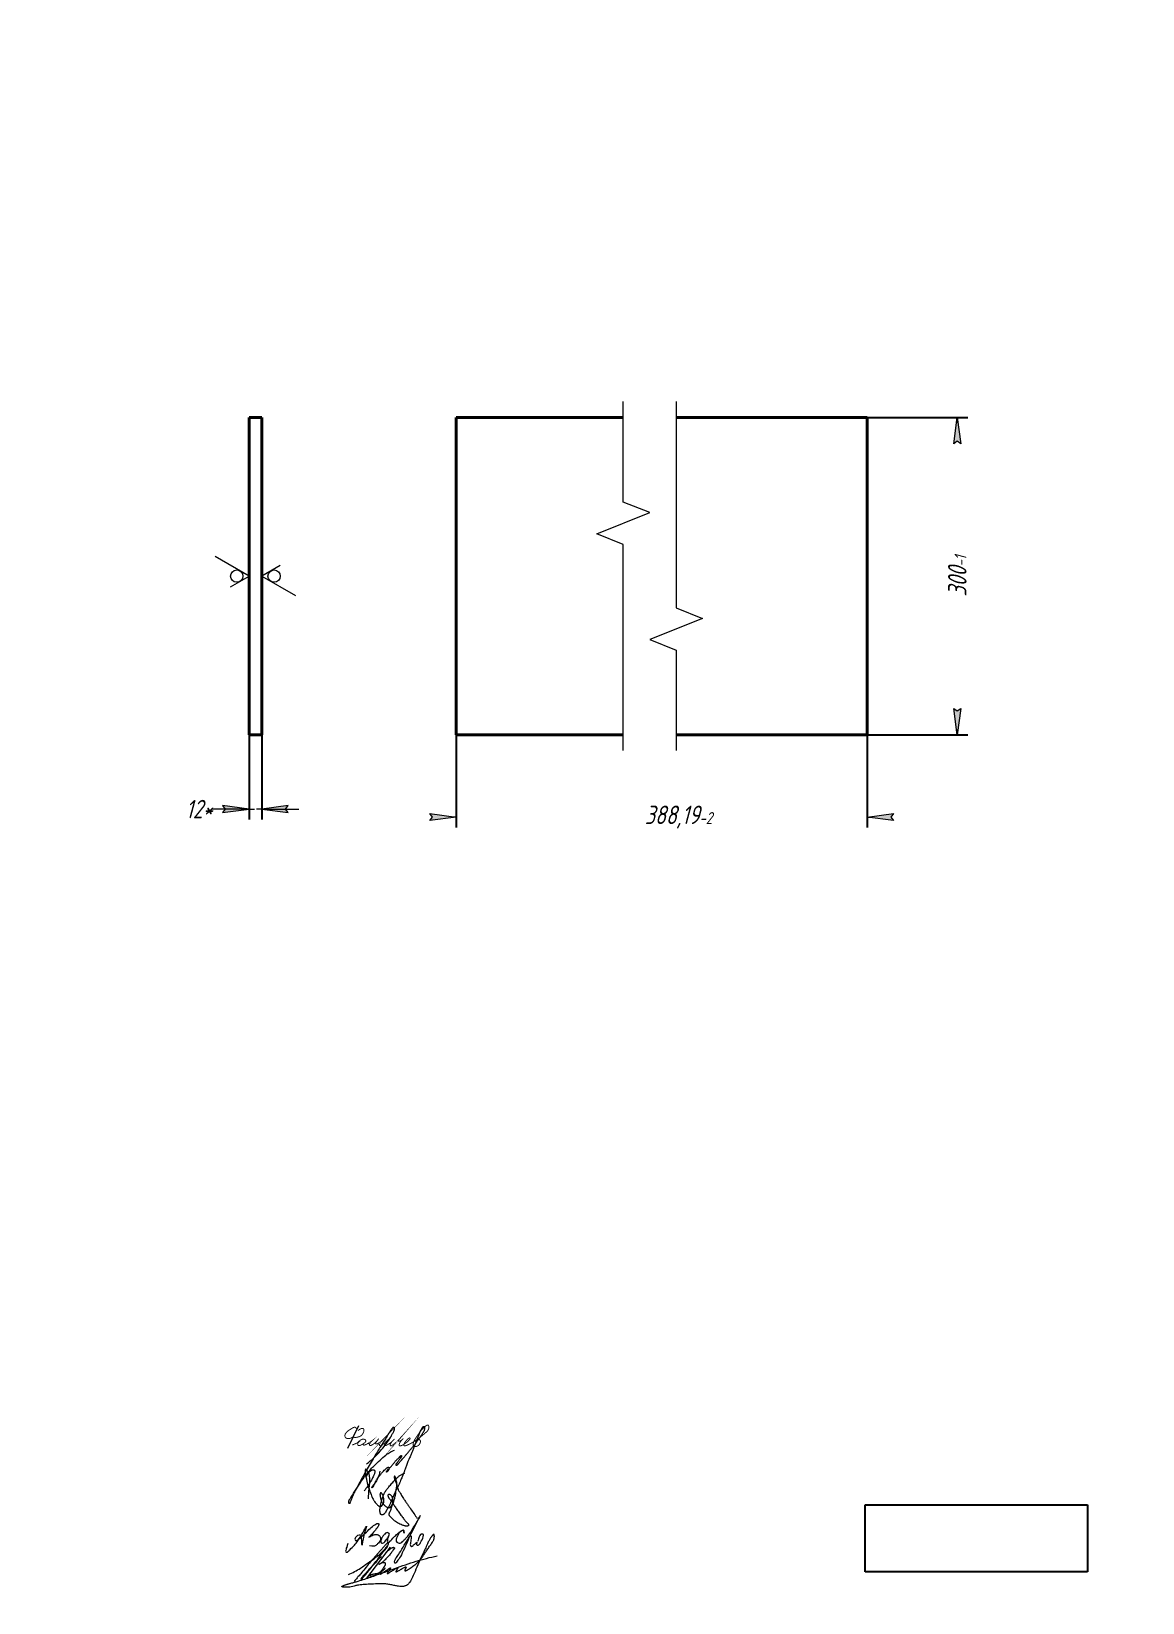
# Model space of a CAD drawing. Header units: millimetres. Extents: x 0 to 210, y 0 to 297.
import ezdxf

# ---------------------------------------------------------------- set-up
doc = ezdxf.new("R2010")
doc.units = ezdxf.units.MM
for name, pattern in [('K5LT32789', [0]), ('K5LT32790', [0]), ('K5LT32791', [0]), ('K5LT_BASIC', [0]), ('K5LT_THIN', [0]), ('K5LT_THIN_INCLUDED_TO_HATCHING', [0])]:
    doc.linetypes.add(name, pattern=pattern)
doc.layers.add('Системный слой', color=7, linetype='Continuous')
doc.styles.add('KDIMTEXTSTYLE', font='GOST_AU.SHX', dxfattribs={"width": 0.96, "oblique": 15, "height": 5})
doc.dimstyles.new('KDIMSTYLE (0.20)', dxfattribs={"dimtxt": 5, "dimasz": 1, "dimexe": 2, "dimexo": 0.0625, "dimgap": 1, "dimtad": 1, "dimlfac": 5, "dimtxsty": 'KDIMTEXTSTYLE', "dimsah": 1, "dimcen": 0.09, "dimdle": 1, "dimadec": 0, "dimazin": 0, "dimtfac": 0.667, "dimtmove": 0, "dimatfit": 3, "dimfxl": 1, "dimtvp": 1, "dimtolj": 1, "dimtzin": 0, "dimarcsym": 0})
picture_1 = doc.add_image_def('image1.jpg', size_in_pixel=(394, 119))

msp = doc.modelspace()

# ---------------------------------------------------------------- blocks, each defined once
blk = doc.blocks.new('KDIMARROW_02')
at = {"layer": 'Системный слой'}
blk.add_hatch(color=0, dxfattribs=at).paths.add_polyline_path([(4.5, -5.51091059616309e-16), (5, 0.6582624912261956), (0, 0), (5, -0.658262491226197)])
at = {"layer": 'Системный слой', "color": 0, "linetype": 'K5LT_THIN', "lineweight": 18}
for p, q in [((0, 0), (-1, 0)), ((5, 0.6582624912261956), (0, 0)), ((0, 0), (5, -0.658262491226197)), ((0, 0), (7, -8.572527594031472e-16)), ((4.5, -5.51091059616309e-16), (5, 0.6582624912261956)), ((5, -0.658262491226197), (4.5, -5.51091059616309e-16))]:
    blk.add_line(p, q, dxfattribs=at)
blk = doc.blocks.new('U0')
at = {"layer": 'Системный слой', "color": 7, "linetype": 'K5LT_THIN', "lineweight": 18}
for p, q in [((41.12877070043186, 194.0408864574346), (34.72702070043186, 197.7369368199346)), ((37.62877070043186, 192.0201614574346), (41.12877070043186, 194.0408864574346))]:
    blk.add_line(p, q, dxfattribs=at)
blk.add_arc((38.79543736709852, 194.0408864574346), 1.166666666666667, 0, 359.999994270422, dxfattribs=at)
blk = doc.blocks.new('U1')
at = {"layer": 'Системный слой', "color": 7, "linetype": 'K5LT_THIN', "lineweight": 18}
for p, q in [((47.02877070043186, 196.0616114574346), (43.52877070043186, 194.0408864574346)), ((43.52877070043186, 194.0408864574346), (49.93052070043186, 190.3448360949346))]:
    blk.add_line(p, q, dxfattribs=at)
blk.add_arc((45.86210403376519, 194.0408864574346), 1.166666666666667, 0, 359.999994270422, dxfattribs=at)
blk = doc.blocks.new('U2')
at = {"layer": 'Системный слой', "color": 5, "linetype": 'K5LT32789', "lineweight": 18, "true_color": 0x0000ff}
for points in [[(59.82242580384786, 11.15219347671737), (59.61812971058124, 10.58377001384545), (59.41569075871084, 10.02051377040749), (59.35061600181696, 9.670400242878713), (59.50129580123439, 9.519720443461807), (59.71054937182249, 9.519720443461807), (59.90747238269407, 9.716643454333052), (60.47137187104626, 10.2805429426852), (61.86124690296184, 11.67041797460118), (63.85210544108507, 15.58402080773013), (62.65531136298134, 12.65867837307715), (62.44442834210506, 10.04303825701464), (62.44442834210506, 12.45440801865232), (62.2022996389763, 12.844152802677), (61.62479498314109, 12.71942925432228), (61.23090586626444, 12.32554013744559), (61.09412507157049, 11.97112057336315), (61.2267925494631, 11.72168652032147), (61.58578010421968, 11.72168652032147), (62.44442834210506, 12.45440801865232), (63.6181509790823, 13.6281306556296), (64.43322568205913, 14.44320535860621), (65.3489087374964, 15.04492603116717), (65.74415817322415, 14.92683518772125), (65.64473435136512, 14.59406417566967), (65.41102853172738, 14.17327643060449), (64.64150649127394, 13.26194147176264), (64.00008344459906, 12.50231248765095), (63.56315888324983, 12.20687181922773), (64.41822594730122, 12.78505305987517), (65.10632401630113, 12.9114972578279), (65.55214078860844, 12.81363714262864), (65.85586570967067, 12.58854257308761), (65.99304269954493, 12.22155246696568), (65.99304269954493, 11.78605049745494), (65.72360358117058, 11.38480772055524), (65.4526686976537, 11.11387283703809), (65.02913899772862, 10.69034313711296), (64.56242958083422, 10.58400479986042), (63.91086421327796, 10.70144345993211)], [(67.67490673207247, 12.92239462088426), (67.45291038205046, 13.26289956020617), (67.10409034119449, 13.26289956020617), (66.77524368997064, 12.93405290898247), (66.40285822264435, 12.56166744165594), (66.10515743476768, 12.05133198535887), (65.97829996481825, 11.37823961286901), (66.18433709520386, 11.17220248248361), (66.54648158465133, 11.26108139164742), (66.76844666347748, 11.4830464704736), (67.0279691034038, 11.79475000254266), (67.38550415617414, 12.3395122526222), (67.77507870042172, 13.11777571592785), (67.38550415617414, 12.3395122526222), (67.25033702369905, 11.71213793461666), (67.25033702369905, 11.3468304615995), (67.34172450518042, 11.25544298011812), (67.50847702778721, 11.31361476238536), (68.26634527323927, 12.16324013042342), (69.09393361400905, 12.9141053702063), (69.51166041934475, 13.2931060428844), (69.95987814094269, 13.58903689980926), (70.16508627033924, 13.71402784334774), (70.33026614733271, 13.71402784334774), (70.4153557404106, 13.48404842033807), (70.4153557404106, 13.22907080862151), (70.4153557404106, 12.95909950114708), (70.4153557404106, 13.48404842033807), (70.33026614733271, 13.71402784334774), (70.16508627033872, 13.72452332672648), (69.51166041934475, 13.2931060428844), (68.90873961081408, 12.094180432999), (68.90873961081408, 11.56158792466974), (69.15409187339955, 11.31623566208447), (69.49985725038101, 11.22661350035571), (69.8502480201281, 11.22661350035571), (70.1328953640355, 11.50926084426303), (70.49054893619798, 11.86691441642623), (71.64181441037475, 13.01817989060319), (74.41453283594265, 18.16875985443863), (71.64181441037475, 13.01817989060319), (70.65716354193884, 10.55782553813165), (69.90130515388658, 8.965415482307037), (69.21930480285714, 7.89612823222933), (68.77190041210092, 7.363900946589695), (68.63301846966476, 7.480648795712455), (68.63301846966476, 7.936296206205469), (68.95287202580512, 8.508697987655523), (69.53600090444661, 9.286967972794997), (70.46382877179776, 10.82053152282475), (71.40475813502727, 12.42584563535721), (71.60871211731589, 12.62979961764589), (71.7617913021698, 12.60793788550134), (71.80619395008765, 12.35796904209283), (71.72735349346154, 11.81515029846648), (71.66442401209089, 11.38187906340465), (71.5795023029464, 10.95314648999923), (71.66758134778817, 10.6375027808761), (71.84370565834918, 10.54436447330116), (72.08963772937724, 10.79029654432921), (72.55343866357191, 11.15494506943816), (72.97021114010369, 11.57171754596962), (72.70419485805546, 11.01824743434588), (72.82879710528108, 10.89364518711992), (73.01592542960006, 10.8158684117042), (73.22373455092244, 10.89370649733499), (73.48594856034163, 11.15592050675403), (74.18488551616007, 12.61282273896916), (74.10177200136278, 12.90861398620189), (73.83680861585486, 12.98126069217966), (73.4938999202895, 12.89823122689546), (73.27050173695534, 12.4623314255256), (73.10944291210468, 11.96415463381842), (72.97021114010369, 11.53349187725544)]]:
    blk.add_open_spline(points, degree=3, dxfattribs=at)
blk = doc.blocks.new('U3')
at = {"layer": 'Системный слой', "color": 5, "linetype": 'K5LT32790', "lineweight": 18, "true_color": 0x0000ff}
blk.add_open_spline([(63.6763624705265, 19.59021282102015), (63.7130915217702, 20.91580605972032), (64.04649871519516, 22.4131609037978), (63.89257661238675, 23.99591228069613), (63.80952686662145, 24.30319660725345), (63.72776119530317, 24.50860551482563), (63.63590186738705, 24.68575738732994), (63.53580592975042, 24.8435006504659), (63.43912585301575, 24.9743923368969), (63.35877582680853, 25.0715963944381), (63.30161926124516, 25.13077748345202), (63.26464611837527, 25.16264247749842), (63.24141616713959, 25.17947138733336), (63.2240874434503, 25.18984666040117), (63.21013144666745, 25.19648229196861), (63.19849207757285, 25.20057360556353), (63.1885468711813, 25.20280848394285), (63.17987993099644, 25.20361472536385), (63.17222072546742, 25.20326400847159), (63.16528145138936, 25.20191713828737), (63.15880447706913, 25.19960787541524), (63.15248916757562, 25.19625124050691), (63.14623302317466, 25.19169256557655), (63.13998342487317, 25.18572633030027), (63.13373193148171, 25.17811963256989), (63.12743482482811, 25.16849424176124), (63.12106349321218, 25.15632451664044), (63.11460575798503, 25.1408712392728), (63.10806799307437, 25.12105780098892), (63.10147744517772, 25.09520979128331), (63.09487995151663, 25.06038631925949), (63.08852925502745, 25.0117135409738), (63.0830477883242, 24.94031072821909), (63.0803636089378, 24.84200235220834), (63.08132267226809, 24.71728958028203), (63.08720227030706, 24.57645474448375), (63.1005488459475, 24.42237299816412), (63.1241783773107, 24.24985440674234), (63.1656329401399, 24.03385957513612), (63.23123549346909, 23.74224176587333), (63.31537063901725, 23.30542508329819), (63.43863677110199, 22.68411657798598), (63.64852824213459, 21.89988988242686), (63.95640190245999, 21.05771110098095), (64.25092381975898, 20.26731984632923), (64.53441902498702, 19.60612771774609), (64.81666760268884, 19.12585420931424), (65.08670300103257, 18.77977471248258), (65.31938232917932, 18.538178103522), (65.49454588644352, 18.36831550721578), (65.62024753967046, 18.27662895351003), (65.70180758364934, 18.23472210080246), (65.76257735884624, 18.21260916881999), (65.8181477860146, 18.19965868521524), (65.87367380033038, 18.19296257773769), (65.93055081423881, 18.19204182790361), (65.9878815889333, 18.19715665016926), (66.04327367294549, 18.20815682806867), (66.09456245770144, 18.22431681652199), (66.14009546784692, 18.24446934490405), (66.18007140494623, 18.26779462783227), (66.21609134354047, 18.29485373473543), (66.25222932321645, 18.32849579055366), (66.29252136721743, 18.37415800807949), (66.34224524596831, 18.44217624874852), (66.40556362447879, 18.54003089181248), (66.47921902412452, 18.66711393314122), (66.5461059924099, 18.81134447075007), (66.59403103519837, 18.95369823875367), (66.62161672854201, 19.08718422476306), (66.63367277866837, 19.22035454813692), (66.63235402030227, 19.37215759862653), (66.61253476924095, 19.56015312339048), (66.5677333326557, 19.79176929500969), (66.49964724308911, 20.04210838212208), (66.42242470970675, 20.2701320514073), (66.35237366246542, 20.43796643806539), (66.28892632829894, 20.54550270647744), (66.23696686386658, 20.61715778677873), (66.19027662477637, 20.67316315789765), (66.14850799410449, 20.71694607105252), (66.11479726993433, 20.74615579853926), (66.08953533011467, 20.76342058734082), (66.0718825612197, 20.77281863087538), (66.05812739409355, 20.7782843971043), (66.04658395244502, 20.78137250090575), (66.0365461365964, 20.78276597656796), (66.02782209500863, 20.78283926259417), (66.02013628910373, 20.78191306779254), (66.01321795443037, 20.78019228980776), (66.00635248983548, 20.77757194544975), (65.99925691677944, 20.77386508545652), (65.99173996048262, 20.76876545858747), (65.98382581326102, 20.7620507193347), (65.97537329088402, 20.75328094418066), (65.96619627430961, 20.74178783292206), (65.95601594048057, 20.72648316013954), (65.94457003656211, 20.70578655418478), (65.93141713743026, 20.67697179565872), (65.91694528928276, 20.63784910025427), (65.90192820501147, 20.58723954346948), (65.88838187649911, 20.52684184376301), (65.8789394998315, 20.45768446454829), (65.87549406889859, 20.37876596341695), (65.88049536800112, 20.28227458210191), (65.89917928688834, 20.15268655778297), (65.93227184728553, 19.96689660607819), (65.97349243206259, 19.72831172798388), (66.03829755222188, 19.46215681312859), (66.13218609251994, 19.21457856382565), (66.24979664623909, 18.98585795427837), (66.3899166402066, 18.76810413965123), (66.55758417734562, 18.55473811139342), (66.7397016648016, 18.36541937749885), (66.91232968550638, 18.2139069499172), (67.06310855327344, 18.11016225270771), (67.19059738247341, 18.04470733150171), (67.30080293562816, 18.00249037526734), (67.40064823148191, 17.97589762247893), (67.48939544875137, 17.96261657923839), (67.56560174666299, 17.96015530653418), (67.62998033198038, 17.96565237405937), (67.68474948546525, 17.97696806919868), (67.73227323851337, 17.99280354887034), (67.77523165887219, 18.01303397153609), (67.81751227565957, 18.03873141039972), (67.86248171127099, 18.07264750436687), (67.91285557801406, 18.11904366728857), (67.97073017103268, 18.18355237053655), (68.03695472831637, 18.27206839948227), (68.11005128353983, 18.38567348858712), (68.18185725959029, 18.52196602553354), (68.24319219946467, 18.67337047460299), (68.28957465505151, 18.83441799256022), (68.31962582275258, 19.00494602747429), (68.3333283384374, 19.18945557241511), (68.32857947713849, 19.38614268090151), (68.30585035569905, 19.58400786925225), (68.26618845855079, 19.76524701737142), (68.21389255538519, 19.91692926540748), (68.15704550978248, 20.0370963109996), (68.09958508155239, 20.1290950638577), (68.04299853738391, 20.19977943655124), (67.98665244211315, 20.25545851625708), (67.92768224138116, 20.30217026802882), (67.86463238723837, 20.34235973401212), (67.79828358161154, 20.37564788379098), (67.73348390356226, 20.40053629314673), (67.67543273198407, 20.41669608668374), (67.62734111186245, 20.42371340621963), (67.58816366046969, 20.42447007600592), (67.55465405581069, 20.42123193602376), (67.52342654351435, 20.41462386387244), (67.49327695078773, 20.40492154747969), (67.46470188116477, 20.39240734987891), (67.43921762143012, 20.37787823488486), (67.41806074227765, 20.36253493351552), (67.40144109675227, 20.34737952110621), (67.38878142736867, 20.33286341533204), (67.3794884750875, 20.3193147493069), (67.37268211996897, 20.3063838163512), (67.36761622285087, 20.29346883932956), (67.36368591638468, 20.27905128292912), (67.36112713642015, 20.26254902096923), (67.3603425511237, 20.24343592152869), (67.36179601001405, 20.22142227409819), (67.36619510034078, 20.19521755591333), (67.3747433940753, 20.16309326891374), (67.38974984177341, 20.12131185137187), (67.41525360866216, 20.06413437280091), (67.45495668799724, 19.98575692907721), (67.5074493846572, 19.88166906540442), (67.57495399787132, 19.75877313941629), (67.66752880797455, 19.62004851161416), (67.80025410164274, 19.45926366755614), (67.99355806544338, 19.22966553707758), (68.24517693186016, 18.8756676304223), (68.5651222104574, 18.36830702030872), (68.95073312079629, 17.73912720268183), (69.45088213906702, 17.06771605048081), (69.95159040737315, 16.41024808380081), (70.37107502517924, 15.83534348060445), (70.66473830893774, 15.40970452521412), (70.90324635055549, 15.18415044286556), (71.05875205006173, 15.0503278637415), (71.15180203726524, 14.94771425352766), (71.20922336156947, 14.86325032650316), (71.24404122743472, 14.79793207473818), (71.26730211040105, 14.74223813276367), (71.28080768835166, 14.69650137012675), (71.28690119334826, 14.66055446935431), (71.28822377994028, 14.63305404598853), (71.28666457463629, 14.61116760699684), (71.28310327137363, 14.59286555541127), (71.27797735370402, 14.5771448462425), (71.27145076365957, 14.56325428603438), (71.26341909046495, 14.55053041154113), (71.25352945540413, 14.53816681776118), (71.2411420843751, 14.5256521277058), (71.2253967093344, 14.51268123650758), (71.20518131042799, 14.49910194846035), (71.17885174429281, 14.48481991597393), (71.14518284830218, 14.47040523255438), (71.10421166876553, 14.45698355991854), (71.05675574834574, 14.44572131788496), (71.00263521263966, 14.43805002075075), (70.93876524782048, 14.43519828552991), (70.85908484109842, 14.43949979898863), (70.75237609326358, 14.45542444341365), (70.59718941997306, 14.48776658538597), (70.36785089432854, 14.54994606955088), (70.03399216159069, 14.66855809096083), (69.63190212809798, 14.84747043519803), (69.2099729893825, 15.05529824893458), (68.87515240139953, 15.26945574312941), (68.60954974636519, 15.49124192261704), (68.3669306323002, 15.70860953112904), (68.10727259649988, 15.93938513324102), (67.88055884705412, 16.14148996138198), (67.74095917354339, 16.30225473783563), (67.67583113748415, 16.40591470649147), (67.64482103460494, 16.47289068005364), (67.62638856111222, 16.53057860762183), (67.61516252960732, 16.58561329646889), (67.60958977204454, 16.64127802551175), (67.60965705279648, 16.6976926678407), (67.61544969165831, 16.75411239462215), (67.62795502109012, 16.81378102494276), (67.64835421256666, 16.87966396662515), (67.6821320455101, 16.96480061550406), (67.73387192846153, 17.07817971914156), (67.81143939605738, 17.25375010297881), (67.91301046163711, 17.49478203563342), (68.01645725905752, 17.81482567637298), (68.13326620321226, 18.1638100580156), (68.27594866586122, 18.54115631813866), (68.44122752486307, 18.99788900774323), (68.62733240502114, 19.58056905889717), (68.79065460631635, 20.24904022260887), (68.88845908063306, 20.8743980409493), (68.95093074541018, 21.37631790966319), (69.02291583297247, 21.76926776487696), (69.08259235682576, 22.08879237206941), (69.09422070187581, 22.34716441634137), (69.07080928056735, 22.55266517300581), (69.0299969401789, 22.75031363506938), (68.97049719198098, 22.97300814099523), (68.91480327078989, 23.20487890848409), (68.87350598129133, 23.4141200465275), (68.83214531915739, 23.57076163410281), (68.79897294591116, 23.67990511098461), (68.77334596807094, 23.75097048230279), (68.7517227848888, 23.7951337279662), (68.73507063236796, 23.82056040685831), (68.72240073657571, 23.83572465745848), (68.71134879630189, 23.84614427315938), (68.70114131694898, 23.85360495862267), (68.69143541886865, 23.85891586594224), (68.68200614445439, 23.86253107943637), (68.6726774642903, 23.86471446855131), (68.6634754083128, 23.86559130666049), (68.65436637386931, 23.86529666847142), (68.64522636729184, 23.86393453791217), (68.63547679622695, 23.86147565143042), (68.62470876280247, 23.85764985136828), (68.61285405384389, 23.85212579082409), (68.6005159415989, 23.8448533283308), (68.58876340097095, 23.83625152650436), (68.57823069636343, 23.82676720013012), (68.56910092428018, 23.81657386650352), (68.56087902727366, 23.80510981660743), (68.55357326249512, 23.79202111196344), (68.54732820978154, 23.77696801415382), (68.54239802957241, 23.75984197142694), (68.53897142863444, 23.74005363276379), (68.5373951659636, 23.71666304878988), (68.53831736537275, 23.68809026771115), (68.54290630094438, 23.65236700486074), (68.55273550537201, 23.60790960073123), (68.56929586591095, 23.5530670145171), (68.59540125254479, 23.48449157892983), (68.63540434305106, 23.39903780482297), (68.69005918442463, 23.29201311724171), (68.74408083817569, 23.15650637213574), (68.7947637952523, 22.99368703699548), (68.8507947557694, 22.79968614540067), (68.93328594438579, 22.55329669132499), (69.03959696410769, 22.25580620642901), (69.14057793425091, 21.91816321458512), (69.22614831476719, 21.60459973137969), (69.33113042279959, 21.32764285034034), (69.45695912011479, 21.0912295160125), (69.60611727419594, 20.85044822459159), (69.77980681748494, 20.58026283948013), (69.97768598957883, 20.23891033740995), (70.23524731569485, 19.78617795861513), (70.56838320677083, 19.26873048496424), (70.94855525702158, 18.72471183291771), (71.31685701409694, 18.2102528339046), (71.98084083422164, 17.27971872633387), (72.50511125326672, 16.50875925968677), (72.90516605133482, 15.89362400030134)], degree=3, knots=[0, 0, 0, 0, 23.08892411003839, 25.90578379320913, 27.36849658095113, 28.57853477437289, 29.7218750749431, 30.81396087475684, 31.80518275617818, 32.5340116185717, 32.99290285232896, 33.22579348087665, 33.37704679038229, 33.48833048874886, 33.57455142486756, 33.64380518652092, 33.70122378259412, 33.75036659537633, 33.79386957008623, 33.83335544025108, 33.87214105272245, 33.91235496550996, 33.95658983186728, 34.00557035799107, 34.061357419905, 34.12646780763512, 34.20410929927907, 34.29854880647121, 34.4157438501339, 34.56455491175546, 34.75945876534566, 35.02822874118409, 35.41286378006095, 35.99717510029608, 36.72813949276635, 37.56894107973724, 38.43382537174505, 39.40133199336037, 40.578430721351, 42.23539782704537, 44.56960189155861, 48.26913254375512, 53.18771198246659, 58.58434017403594, 63.76404376679448, 67.77867569014562, 70.99814287695813, 73.36983390960212, 75.34981577454691, 76.79687388843904, 77.58132367445822, 78.02891375208497, 78.378086715233, 78.69680269722102, 79.01348919569972, 79.34337265075953, 79.67858665453129, 80.00682416916896, 80.31793205149701, 80.60647145028561, 80.86603481811044, 81.11641040457833, 81.38398339074794, 81.71835383148989, 82.1678102968112, 82.8393613365416, 83.73323474227259, 84.70542236921145, 85.58272421559701, 86.32439137188506, 87.05711592911308, 87.8907574961167, 88.94534148899339, 90.32114124951465, 91.96557055710285, 93.42636652596606, 94.48421544317516, 95.10102119904894, 95.58099742489627, 96.01314099800784, 96.36109308967781, 96.62600156797119, 96.78273890043828, 96.889142367443, 96.97113807639755, 97.038129668233, 97.09527188758723, 97.14590073358623, 97.18856061114779, 97.2287471840586, 97.26891537016509, 97.31531058982989, 97.36686141375753, 97.42565515127394, 97.49445365730666, 97.57714175019537, 97.6796234518885, 97.81191523042803, 97.98566281873885, 98.22679687241516, 98.53258681418663, 98.89778635319205, 99.29603614677359, 99.73782124223918, 100.2617239247368, 100.964229309618, 101.999780239612, 103.5254109190041, 105.1506671389526, 106.7245298989554, 108.093531563326, 109.5903133920281, 111.1953020837693, 112.7774834854757, 114.1263943636619, 115.159714159532, 115.933249703592, 116.5991051072816, 117.1966867350474, 117.716186105381, 118.1472776884506, 118.5120913932663, 118.8308284389657, 119.1120840017018, 119.3761473530127, 119.6502541760029, 119.9661844048676, 120.3484720487786, 120.8326110054183, 121.4625745633854, 122.257883948525, 123.1663167729581, 124.1218957718332, 125.0774414802364, 126.058759075695, 127.1107217357935, 128.2713802827618, 129.4555411470182, 130.5492798125666, 131.4722221457924, 132.2240763945491, 132.8428036707044, 133.3435270316868, 133.7861618193668, 134.2097331793344, 134.6419531666712, 135.07675082757, 135.4909341445828, 135.8405670411855, 136.1161996801323, 136.3290212946846, 136.5165823049759, 136.6970732021236, 136.8799095666845, 137.0632951286719, 137.2354651043024, 137.3861300135916, 137.5142614765161, 137.6235479569736, 137.7184450497249, 137.7976892899042, 137.8756507401737, 137.9579435297707, 138.0555159514176, 138.163779376122, 138.2880427438782, 138.436309489426, 138.6225163233996, 138.8620748680995, 139.2031278659684, 139.7043262486523, 140.3810974906251, 141.2189148674305, 142.1273174818552, 143.2595165690257, 144.8211407952124, 147.3177643775447, 150.7571101410823, 155.1951704424444, 160.0691713325595, 165.2244643996175, 169.4711417493419, 172.4214110687776, 174.0929247216289, 175.1382982941582, 175.9667476052343, 176.4795577137869, 176.9002722075947, 177.2447515993877, 177.5213496275962, 177.722930126645, 177.8737085289891, 177.9963222724827, 178.1014362024326, 178.1953143978301, 178.2815173063154, 178.3661181765914, 178.4549126387874, 178.5547545514223, 178.6700486309557, 178.8070744895659, 178.9752011110635, 179.1872344806044, 179.4394731118456, 179.7197270048918, 180.0295107225544, 180.3832688069577, 180.8234477103547, 181.4071105080071, 182.2468370647849, 183.5636180390767, 185.5124136486446, 188.3659008144822, 191.1693595490507, 193.6361941483106, 195.2159308876024, 197.1470862219489, 199.2692247613871, 201.224518318486, 202.3921757305919, 202.9354455009734, 203.335749427751, 203.6650385457113, 203.9804397921348, 204.3052698204951, 204.6306664143438, 204.9542103018015, 205.2842401760186, 205.68312192184, 206.1453122097258, 206.8668041367929, 207.8378621120557, 209.464316382984, 211.3873392381132, 213.6481330480264, 215.8281705148584, 218.3616311862739, 222.0463208053261, 226.400788772624, 230.2376141698672, 232.9871267002133, 235.1430689373578, 237.1452347941266, 238.6001234124407, 239.5943196481266, 240.7144690296747, 242.0868590309205, 243.5795128043555, 244.8370298052072, 245.7730677623126, 246.3794493830385, 246.8095402814596, 247.0775336538936, 247.2275167539396, 247.3339800160057, 247.4184700209773, 247.4895205515942, 247.5520115162512, 247.6092220325807, 247.6636060178384, 247.7171677520884, 247.7685920257453, 247.8207844363665, 247.8766770811286, 247.9421914551861, 248.0180825757098, 248.1024702365821, 248.1894206015074, 248.2694707678351, 248.3470721801384, 248.425636522534, 248.5128864112118, 248.6056793825818, 248.7068161418586, 248.8204129671911, 248.9522817326213, 249.1114892801304, 249.3139564207763, 249.5741553291382, 249.8978203062795, 250.3037087529917, 250.8417906157673, 251.5282721942539, 252.3812439797572, 253.3595934924577, 254.4759627763927, 255.8726873418201, 257.8510916368267, 259.9382727246121, 261.9636029003651, 263.4698826802768, 265.0464480200878, 266.5866947374772, 268.3669126827913, 270.599666274059, 273.4070816914232, 277.3730272345561, 281.2342012594908, 284.8823428619705, 288.313022516428, 301, 301, 301, 301], dxfattribs=at)
blk = doc.blocks.new('U4')
at = {"layer": 'Системный слой', "color": 5, "linetype": 'K5LT32790', "lineweight": 18, "true_color": 0x0000ff}
for points, knots in [([(63.32475501530942, 26.23565030538708), (64.30483586701021, 26.92212089349201), (65.53679266002673, 28.08568134403438), (66.87161227041652, 29.79336603064874), (67.69080707959348, 30.86863469527592), (68.17572265906911, 31.78428478311358), (68.48726864037229, 32.33383839946893), (68.58886218079806, 32.62325824903303), (68.62028127599416, 32.77220390983405), (68.6330955907532, 32.8633238599916), (68.63364920818981, 32.92098253670002), (68.62887567167148, 32.95731253147179), (68.62233028100779, 32.98220033809187), (68.61449477475263, 33.00180091701068), (68.60549583772607, 33.01816015019514), (68.59529404171377, 33.03233622885801), (68.5836020562919, 33.04506817617067), (68.56987689427704, 33.05711398507117), (68.5536087137637, 33.06864085192584), (68.53457406627697, 33.07936585596738), (68.51315405815966, 33.08866284698695), (68.49019396367459, 33.09588229388069), (68.46690556933277, 33.100550604267), (68.44452983802286, 33.10253452557291), (68.42388861009769, 33.10205873183057), (68.40498756399701, 33.09940995902804), (68.38714313791773, 33.09471195774952), (68.3692516689919, 33.08781273635179), (68.35038587186706, 33.07808943517435), (68.32953005419682, 33.06442232530532), (68.30529242683487, 33.04484883160424), (68.27465758418903, 33.01512935115161), (68.2311764870689, 32.96619734866178), (68.15912028328535, 32.8823471294327), (68.03642135911548, 32.73122563480186), (67.84033647442685, 32.46526307957132), (67.562042221049, 32.03155920356508), (67.18987042826825, 31.38618863485274), (66.59999863120956, 30.4712059602021), (65.69270482527301, 29.04669362045522), (64.48823237990997, 27.05877999592983), (63.15926507112103, 24.77535206240432), (62.05867014598599, 22.78323100475575), (61.32797909664842, 21.40854957254865), (60.92536759134425, 20.61157875741412), (60.70736886671439, 20.12505733269066), (60.55384791640524, 19.75675908150913), (60.42773047045957, 19.43857533339215), (60.32011528846068, 19.15591337093321), (60.24092265756512, 18.94252989854186), (60.19511462709997, 18.81804530339298), (60.16781888012373, 18.76169554517006), (60.15427521830605, 18.73847638933796), (60.14409827075994, 18.72389517997343), (60.13568366852921, 18.71389198485664), (60.12838329465954, 18.70681285762072), (60.12186688541446, 18.70180057501764), (60.11592023434915, 18.69833441966745), (60.11038642519402, 18.69608067491743), (60.10514153126337, 18.69482546451115), (60.10008251220009, 18.69443942274307), (60.09511986009854, 18.69485765188594), (60.09027724932604, 18.69604321493378), (60.08562008929773, 18.69791626515928), (60.08116364133773, 18.70037833378674), (60.07669227158307, 18.70349021066974), (60.07186647353309, 18.70750673746213), (60.06634702725091, 18.71288417884207), (60.05979208049766, 18.72026671518918), (60.05181146490828, 18.7305893446383), (60.0417968560694, 18.74541634862518), (60.02916661353071, 18.76684869883277), (60.01349774476904, 18.79726250496745), (59.9960461319063, 18.83752117215346), (59.97978699823503, 18.88675700747692), (59.96769215119475, 18.94173568384718), (59.96129587226407, 19.00016931167696), (59.96118742082536, 19.06108675762906), (59.96789597263052, 19.1249655875653), (59.98210011498118, 19.19165234637177), (60.0046694571876, 19.26165299742453), (60.03769743090828, 19.33679980348558), (60.08977482529737, 19.42983625965658), (60.17987553543483, 19.57356628257864), (60.34439669936727, 19.84420096812306), (60.66867632555112, 20.3590988603579), (61.26623601311553, 21.30403916373217), (62.14293146488056, 22.64217033629578), (63.25107911977477, 24.2593381188415), (64.56061468002434, 25.68243903602539), (65.82968136841006, 26.89159571416027), (66.85942468332695, 27.82110618258676), (67.77387204128848, 28.44589721818889), (68.33629647835093, 28.70761149526746), (68.60024305032942, 28.83231462858481)], [0, 0, 0, 0, 8.550608616909479, 12.05498909731316, 15.54800864636031, 18.19112149729409, 19.49899547586825, 20.05820856276075, 20.38161509008001, 20.58967061819273, 20.71666537517187, 20.79367975743621, 20.85170144345296, 20.90072235485522, 20.94465307224176, 20.98524465825564, 21.02564223243174, 21.06834027274877, 21.11593940290885, 21.16833782892286, 21.22470724871314, 21.28305186546078, 21.34057559650208, 21.39466303008514, 21.44378103840279, 21.48828891869076, 21.53119048967674, 21.57580767080184, 21.62550805067395, 21.68308106465782, 21.75428657315771, 21.84854811100129, 21.98874998667692, 22.22341503732463, 22.64135142255019, 23.38396024610536, 24.59145537447172, 26.33319310262997, 28.72517486315826, 32.39414345489543, 38.44413720066752, 45.386804132957, 51.3366439952876, 54.75928160654442, 56.55021407149562, 57.73619828659556, 58.58106772181609, 59.41081735012408, 60.19037519759497, 60.74860237604653, 61.04454549420441, 61.13979306103076, 61.19713002219413, 61.23708949006024, 61.2671348063732, 61.29071298422787, 61.30986155532154, 61.32593719236645, 61.33991703943459, 61.35255107389896, 61.36445007752456, 61.37614187831995, 61.38811066680237, 61.40006167387295, 61.41202200248679, 61.42454207551994, 61.43906624348642, 61.45699012410813, 61.47974062644996, 61.50979512866817, 61.55047455772206, 61.60794197523685, 61.68805755052679, 61.79563498556981, 61.92221881037423, 62.05916765616627, 62.19849487994397, 62.34287054750136, 62.4951123545238, 62.65815684757621, 62.83085476293896, 63.02153046686268, 63.2457091914174, 63.59456840449479, 64.23786481718554, 65.5163435666815, 67.95744178744798, 72.25357323446096, 76.98975279678383, 81.9773654752493, 86.09099495459934, 89.56281137385866, 91.90558766368395, 94, 94, 94, 94]), ([(65.8777866999256, 24.86191036872171), (65.79937732697343, 24.38151986165786), (65.56491902940839, 23.77096308122839), (65.20673488257175, 23.03010636565665), (64.96182536172739, 22.63811540324429), (64.79346161959049, 22.3189889648169), (64.69224067463688, 22.11695873641077), (64.63212732082198, 22.0012230002221), (64.5889780903212, 21.9327262853669), (64.55082037614861, 21.88093060370059), (64.5144942671556, 21.83664563069507), (64.47754572104145, 21.79502433596431), (64.44013872839798, 21.75551222573043), (64.4060770667949, 21.72107651350953), (64.38023243615268, 21.69643448871213), (64.36344837258721, 21.68174620642947), (64.35377408812903, 21.67402374014708), (64.34763063011242, 21.66956075051746), (64.34311020941533, 21.66661505646118), (64.33949899809924, 21.66456610261719), (64.33645376855031, 21.66314749542997), (64.33381418430011, 21.66227648885348), (64.33152523554504, 21.66195724076175), (64.32950714742083, 21.66231611497562), (64.32799969903547, 21.66364244481872), (64.32729142732335, 21.66571675464095), (64.32716066847294, 21.66830589094354), (64.3274730186029, 21.67147685499896), (64.3281992865434, 21.67521443539647), (64.32932642138661, 21.67957633385714), (64.33093223444243, 21.68482445795397), (64.33330107067533, 21.69171077464844), (64.3370105686848, 21.70154509756142), (64.3431577745458, 21.71671596947809), (64.35223679100768, 21.73819044057362), (64.36385994158681, 21.766518570719), (64.37730279289534, 21.79984045413246), (64.39333042537436, 21.83919339817058), (64.41297111513934, 21.88388286908824), (64.44059959233738, 21.93523350955968), (64.47797137732405, 21.99148692765712), (64.52793840764888, 22.05886898271686), (64.59592351725462, 22.1463741125506), (64.69412743298636, 22.28186016141919), (64.82374686726989, 22.47714517967245), (64.97033258722554, 22.72185563945115), (65.11152418601137, 22.97601330145713), (65.25714051233817, 23.23570690962438), (65.42772813076068, 23.52064626586241), (65.64006782466059, 23.82248462721657), (65.86845779101134, 24.09207395008036), (66.06681264027819, 24.32690175043987), (66.27740927676875, 24.57666234272736), (66.52599516250686, 24.86484823420531), (66.81320986757775, 25.14956555689716), (67.0330065813082, 25.36036641317267), (67.17340950114185, 25.47151179670624), (67.2475449865831, 25.51550490518858), (67.30295768514739, 25.54286437001193), (67.35742201740297, 25.56509055739804), (67.40771834872386, 25.58091250316957), (67.44878537248225, 25.58950009929629), (67.4789987378537, 25.59248261905546), (67.50077783480367, 25.59226197346484), (67.51745533657835, 25.59020522652557), (67.53079222330348, 25.58691153298557), (67.54172037581736, 25.58268565978889), (67.55081499385453, 25.57768539620091), (67.55840549370768, 25.57201794835649), (67.56476636050411, 25.56570849736059), (67.57013913370233, 25.55868215352186), (67.57486110149162, 25.5506444825032), (67.57908206398507, 25.54116612019331), (67.5828120602952, 25.52970335643192), (67.58593876907119, 25.51560027417898), (67.58825787635948, 25.49778317644962), (67.58938278982562, 25.47417724256627), (67.58843710252904, 25.44134572227082), (67.58399123146829, 25.39603550863879), (67.57536524435281, 25.3386669245082), (67.56467835455214, 25.2730117636377), (67.55079321827155, 25.20692327801797), (67.53211498578077, 25.14585575274293), (67.50837899035905, 25.0913815208007), (67.47738508356579, 25.03796343130168), (67.4381397352227, 24.98139581273679), (67.39141479930834, 24.92173962387054), (67.34590344694942, 24.86485876956959), (67.30373277995518, 24.81764140207994), (67.26801708454482, 24.78187644121252), (67.23568469222344, 24.75178555492059), (67.20502696215222, 24.72469735274095), (67.17521816231755, 24.69974949365576), (67.15044415898146, 24.68050173005619), (67.13253262931164, 24.66792522618505), (67.12128547755376, 24.66087559098801), (67.11385006140476, 24.65675613842362), (67.10843259022664, 24.65416513877028), (67.10426660702271, 24.65251479608497), (67.10092517052178, 24.65149794080949), (67.09811342717127, 24.65094800456009), (67.09567121841013, 24.65081004239531), (67.09352932757803, 24.65110473279989), (67.09170131713066, 24.65190453947301), (67.09029153637104, 24.65327196960618), (67.08938294782729, 24.65512943597156), (67.0888961560598, 24.65737617408288), (67.0887718311375, 24.66000411010506), (67.0889824018385, 24.66302620103195), (67.08953023239663, 24.66652501633192), (67.0904710351045, 24.67068735358262), (67.09193717748136, 24.67582744728122), (67.09414936912974, 24.68237116379242), (67.09746710980457, 24.69095958843823), (67.10257854987378, 24.70280955558303), (67.11070546049153, 24.71990991578411), (67.12253858761784, 24.74272986565768), (67.13728125266866, 24.7692482727544), (67.1527359966641, 24.79563791269427), (67.1679304314613, 24.82051143627552), (67.18485722503999, 24.8474704476356), (67.20744385324146, 24.88360525369532), (67.23720654749978, 24.93731194873669), (67.27447895269644, 25.00711609231703), (67.3250517461114, 25.0862304917444), (67.39240145336535, 25.16835546628033), (67.48559626083868, 25.26227357742093), (67.60964867289992, 25.36943949503527), (67.76379772096358, 25.50029889218001), (67.90807103031385, 25.65338120447328), (68.0441671924811, 25.81642396758062), (68.17045717343532, 25.97066627572369), (68.310285220657, 26.13391592102246), (68.45495726124591, 26.30590214044869), (68.59890185435908, 26.49498537325414), (68.74676439536864, 26.68643959336251), (68.93245627993439, 26.88235028323285), (69.14188050144938, 27.07505563970705), (69.34286987806374, 27.26263019278318), (69.48608238905729, 27.41415325495998), (69.5847408925615, 27.52544981808239), (69.65281487311873, 27.60196783369662), (69.71154176803984, 27.66715867520563), (69.76093746114134, 27.72118037410857), (69.80140876690587, 27.76126142058325), (69.8312359217434, 27.78646961692701), (69.8513619607075, 27.80049990847448), (69.86529768274698, 27.80837760604214), (69.8760799863777, 27.81311040460989), (69.88494334887527, 27.81587698962187), (69.89247107007743, 27.81724771229017), (69.89901933345358, 27.81755166249437), (69.90482937768999, 27.81698509850546), (69.91007391349733, 27.81565867524128), (69.91471706139731, 27.81368973135901), (69.91882298405267, 27.81120386457022), (69.92248025321655, 27.80828805352951), (69.92604906217753, 27.80471134479441), (69.92967972296053, 27.80022236393464), (69.93345489272265, 27.79447683193936), (69.9373369761, 27.78719689053216), (69.94131911224989, 27.7778984621747), (69.9453634959907, 27.76585897448479), (69.94935495900782, 27.74997668420926), (69.95290283199522, 27.72907629392924), (69.9551403970862, 27.70354109424417), (69.95528369589874, 27.67532049305316), (69.95285289204439, 27.64710183107678), (69.94773893682617, 27.6195246042877), (69.93970629595924, 27.59165775142012), (69.92766598469613, 27.56162311476817), (69.90961292487911, 27.52715889463622), (69.88070789605035, 27.48293575390491), (69.83219094543983, 27.41863747392523), (69.75996041058528, 27.32314217636272), (69.65983202051633, 27.19590664361124), (69.54024397450782, 27.04296475876598), (69.42691057649733, 26.86771381837994), (69.3179471784296, 26.69451008645208), (69.20101858961675, 26.55963605843391), (69.11425404557697, 26.44287190062508), (69.04916962787192, 26.35008947512981), (68.98914030683446, 26.28110286783647), (68.93786540680017, 26.23191993139423), (68.9041216368399, 26.1925805974835), (68.88525249268022, 26.16268435331747), (68.8748404799381, 26.13980316519979), (68.86870834358459, 26.12007760139846), (68.86528719513215, 26.10167749224914), (68.86393865939924, 26.08359236063171), (68.86434877192148, 26.06490129802907), (68.86662545867003, 26.04570762461279), (68.87072843394361, 26.02729618039444), (68.8761501853028, 26.01122067641145), (68.88217963381182, 25.99821931006042), (68.88833376837728, 25.98807632155084), (68.89440506092069, 25.98024157525006), (68.90041582688372, 25.9741189660854), (68.90658323585549, 25.96922977299153), (68.91322168393877, 25.96519846644307), (68.92059871422795, 25.9619052784183), (68.92887672007957, 25.95940199636431), (68.93817868355275, 25.95778965544392), (68.94872356050118, 25.95719600190071), (68.96087287002845, 25.95782394359674), (68.97515324912644, 25.96000811014579), (68.99239762891351, 25.96430979482994), (69.01413119190563, 25.97176786416287), (69.04266758925839, 25.9842292523029), (69.07990267285362, 26.00396126867179), (69.12555390388849, 26.03193511040743), (69.17828947227666, 26.06738240950114), (69.23551690237716, 26.11079302639106), (69.29763023349639, 26.16499346941424), (69.3682748686345, 26.2373734455314), (69.45611979312947, 26.34414778455132), (69.57782240072844, 26.50666037153135), (69.75496754270034, 26.73979959190885), (70.00969648348264, 27.02410463587569), (70.33939310554356, 27.37160010726231), (70.6948278792705, 27.78588480809887), (71.07915163066002, 28.25799890403474), (71.45783830750767, 28.72098812714759), (71.84968549014611, 29.16511653563845), (72.23674711301099, 29.60644202121904), (72.62616906332693, 30.08715931607119), (72.98725270243646, 30.61382999438013), (73.34462465730363, 31.13120417024504), (73.69789550552822, 31.60109852924953), (73.97284560231637, 32.01435915090644), (74.1674026172551, 32.31398835879014), (74.26021886968672, 32.52155572678009), (74.29836578128263, 32.66014770031808), (74.32011725600466, 32.7714914391359), (74.33495116276248, 32.85996530655845), (74.34569204602812, 32.92475853910597), (74.35128571795812, 32.97603844273581), (74.35217027425094, 33.02134963342849), (74.34782981777863, 33.06175082013644), (74.33995237710097, 33.09492104683002), (74.32964577028358, 33.12319660948177), (74.31678958505266, 33.14950004804675), (74.30156208012218, 33.17392656375878), (74.28463645278305, 33.19554970954943), (74.26716212897004, 33.21341385959997), (74.2500261031258, 33.22737059925709), (74.2336531358828, 33.23782504074799), (74.21809913314769, 33.24536977660961), (74.2029554652527, 33.2505769552875), (74.18756159710094, 33.25390132100031), (74.17104163493869, 33.25556834697937), (74.1528264637197, 33.25538592505993), (74.13243917219575, 33.25297457198346), (74.10940158019022, 33.24778925564695), (74.08290921170791, 33.23897524378987), (74.0519926897376, 33.22524806098284), (74.01648497632699, 33.20527649086654), (73.97804065695424, 33.17879303613248), (73.93819929498434, 33.14596556591124), (73.89772335873991, 33.10590276750497), (73.85437267631767, 33.05407914414988), (73.81194679565496, 32.99233728971811), (73.7637443852737, 32.91090031981994), (73.70401162771832, 32.80270079607573), (73.60874519948379, 32.63525726031932), (73.47850273625257, 32.39046337177049), (73.33890548223522, 32.06457356169906), (73.19711119708866, 31.68850565722616), (73.0511222276849, 31.3012414389332), (72.88106908609556, 30.89492506747666), (72.69014631166287, 30.45266640708539), (72.50606379569189, 29.96451359684448), (72.32545584127479, 29.44832954296996), (72.13408513217593, 28.90831213224766), (71.91105180433256, 28.32436109271345), (71.62470489179796, 27.70097816115791), (71.33308430097546, 27.09955942616077), (71.12375781141438, 26.5630475998457), (70.99100937007236, 26.19603170754397), (70.91531975012381, 25.98406112793205), (70.86805783481564, 25.85189002491543), (70.80631659876815, 25.67986998836065), (70.69576330839766, 25.37658434159914), (70.52316920296653, 24.93328300018172), (70.29077335761227, 24.37579566452592), (70.0372595731881, 23.73438673789281), (69.74776849027197, 22.97444127193731), (69.36558474348425, 22.11044933020159), (68.86802190603635, 21.12343769733369), (68.37660977903624, 20.04278497575626), (67.91160777440733, 18.9517088564136), (67.47988870854252, 18.02059543091929), (67.06815446703007, 17.4031916944578), (66.8752666847655, 17.0092696876535), (66.75013799250416, 16.82964506313976), (66.66947263632467, 16.74731465206375), (66.60970250431588, 16.70006014849926), (66.55135183017296, 16.66366378505907), (66.49014226152019, 16.63387190962018), (66.42456432541029, 16.61006464484652), (66.35589075262473, 16.59294141913017), (66.28772505219688, 16.58314882003199), (66.2257310882085, 16.57993862622794), (66.1748861616288, 16.58284290151769), (66.13644637541323, 16.58970656125959), (66.10797250843738, 16.59838856519835), (66.08601218155991, 16.60803085629337), (66.06800597228217, 16.61863066440381), (66.05238435785992, 16.6306275559408), (66.03780263975338, 16.64475191278157), (66.02354310860184, 16.66197728429398), (66.00923950178488, 16.68354590895444), (65.99455652537604, 16.71138061274226), (65.97906837628227, 16.74889395057045), (65.96186582495635, 16.80309915135433), (65.94231640008341, 16.88329719937002), (65.91492994537612, 16.9967796604252), (65.88155148906438, 17.13586905240356), (65.85470892441404, 17.28654862852184), (65.84667734287537, 17.4351714535311), (65.85730442704222, 17.59223905406319), (65.88513367440946, 17.77701576332831), (65.93072091633232, 18.00972352019059), (65.98260868457928, 18.32187335701767), (66.04754080656029, 18.72239639026614), (66.15116061116059, 19.1798544102476), (66.29186088789712, 19.59780164782808), (66.41044813522561, 19.93848563351696), (66.50154686033103, 20.21244035586201), (66.59516067030198, 20.46604135317858), (66.71993978127104, 20.72931118737247), (66.90434169363763, 21.0249598957935), (67.19212736234911, 21.41775901287306), (67.59307749396845, 21.94512625354579), (68.14764605465089, 22.57198428218194), (68.71943115948645, 23.20023417406324), (69.2513148204212, 23.72165935466367), (69.65440105161595, 24.05420662281287), (69.96219991012653, 24.23344074592862), (70.2424423191037, 24.35082904110655), (70.44104575870534, 24.4150088680465), (70.56204866096972, 24.45400093292056)], [0, 0, 0, 0, 9.05012872705892, 12.27523955615502, 15.45899986464831, 17.73483988954849, 19.05741326790075, 19.7108414674711, 20.18625624796493, 20.5782552686495, 20.92015558141624, 21.26322820190859, 21.62482865825904, 21.94340184840314, 22.17414311605756, 22.29628959118215, 22.36275980440909, 22.40689436236537, 22.4390567453203, 22.46419391743622, 22.48492183865863, 22.50216622969817, 22.51626151636768, 22.52813273998885, 22.53944741467791, 22.5522415096399, 22.56817047852566, 22.58805267039454, 22.61198677781667, 22.63974096856495, 22.67274404928946, 22.71519234590006, 22.77668725643035, 22.87041018465875, 23.02304422812403, 23.21520040999722, 23.44630770354593, 23.6988530852062, 24.01440602227395, 24.36406655485286, 24.79380696920886, 25.28351990132807, 25.94162552114996, 26.87792467942779, 28.42996457524314, 30.34865718411363, 32.24077333289403, 33.89839883521643, 35.94836723450208, 38.48558270273472, 40.82530402486174, 42.59187029456275, 44.26724396181142, 46.97004676078387, 49.7480096312128, 51.86374390765778, 52.70147057395712, 53.10491050118355, 53.48302850596736, 53.86297235156056, 54.21017827344965, 54.47316286510871, 54.65060737536394, 54.78015129451817, 54.88201528901642, 54.96597005374313, 55.03789173846411, 55.10177399278683, 55.16057658349273, 55.21548886919894, 55.26973314979212, 55.32649975842308, 55.39043673965826, 55.46450655651031, 55.55284803126975, 55.66175245880736, 55.80204478182547, 55.99689564905083, 56.27898183702862, 56.6577708048305, 57.08785207877154, 57.53005859936763, 57.92699945641592, 58.28653955085408, 58.64516112727835, 59.08688676787481, 59.58041217879209, 60.07014470780373, 60.45680762318491, 60.77032110529868, 61.02050180294312, 61.28743407698452, 61.53971113159886, 61.7514654557824, 61.87728760431949, 61.95117424896657, 62.00101868558919, 62.03708294951244, 62.06404711067225, 62.08522161978857, 62.10269089977169, 62.11781590588129, 62.13103482606565, 62.14301086537011, 62.15470842207601, 62.16718779938194, 62.18133260377456, 62.19768838804892, 62.21651047582708, 62.23822244567693, 62.26423617504585, 62.29672551983947, 62.33871119230131, 62.39411227923593, 62.46984758680305, 62.58138620225105, 62.75014357523848, 62.95323414059891, 63.15197524181549, 63.32530154156674, 63.50142438325815, 63.75069795927278, 64.12670280789305, 64.65573207369606, 65.23926817019948, 65.88865201598246, 66.64993334951879, 67.72476750786576, 68.97093417500743, 70.45053253842603, 71.67377078741448, 72.96567384588595, 74.1997340619661, 75.71660845934763, 77.19149050583474, 78.66939798406948, 80.26360153468625, 82.25999454740558, 84.02270038045882, 85.43108792216803, 86.18003115295346, 86.82002040469867, 87.35735353778296, 87.8303388665853, 88.19668246149355, 88.42781375051858, 88.56388518222633, 88.65750948544428, 88.7284507566438, 88.78495725216258, 88.83175897969517, 88.87197622634159, 88.90786180013019, 88.94116407268966, 88.9733329337326, 89.0023634587493, 89.03113883856201, 89.0611291635479, 89.09720439826435, 89.13954440989755, 89.19023909041896, 89.25218224785506, 89.32958155541064, 89.42887405502107, 89.55988928673129, 89.72789317996417, 89.91043182872136, 90.08993016749905, 90.25982101457522, 90.43717571041851, 90.63451247886547, 90.86741053725858, 91.1677569895262, 91.62701426685199, 92.38208765223597, 93.41996633197857, 94.6724539230234, 96.0309145764726, 97.34437741350916, 98.51233320135161, 99.38253328273036, 100.0801461935074, 100.6427610992905, 101.0985233420443, 101.4165677639696, 101.6144519997649, 101.7614105848416, 101.8881309191481, 102.0020412559431, 102.1126415582708, 102.228684820584, 102.3531615957218, 102.475541815624, 102.5827981262551, 102.6716198956193, 102.7445525371063, 102.805472551343, 102.8576433943024, 102.9055376228328, 102.9531372109006, 103.003347830315, 103.0570770661989, 103.1153795993567, 103.1804985535898, 103.2553155788729, 103.3437868339896, 103.4517993114647, 103.5891588213478, 103.7754729001166, 104.0368792940556, 104.3810715980856, 104.7820315610841, 105.2315653256866, 105.7311852371977, 106.3311134668966, 107.1316613086741, 108.3295162024274, 110.1501944576099, 112.6368770089815, 115.5016706819846, 119.1609639243044, 122.8986311830983, 126.9529614641391, 130.409085851725, 134.0371742423348, 137.9942750420576, 142.0359458618766, 146.0410272841487, 149.822244934, 153.0854334391033, 155.3859964358748, 156.523495266855, 157.3449610534504, 158.0844729286764, 158.6564077758827, 159.032405044117, 159.3195525896096, 159.6259297156317, 159.8825850348252, 160.0817570271792, 160.2656543207297, 160.4475605853473, 160.6314395822952, 160.8060205271579, 160.9629927969825, 161.1004705553291, 161.2207920624985, 161.3275594533166, 161.4248565281142, 161.5212763884442, 161.6231531254575, 161.7365036311971, 161.8632119976283, 162.0085677928639, 162.1798886219923, 162.3875142480697, 162.6438456500754, 162.9450066208917, 163.2643583573538, 163.61350022819, 164.0147720610479, 164.5332062289935, 165.0206178827491, 165.7940642485327, 166.8577939471838, 168.6440101278764, 171.0067375262292, 173.5173666217644, 176.2046187581104, 178.7899131151936, 181.8007294698925, 185.2640526564619, 188.5988322029536, 192.0867565083241, 196.0399807451853, 200.3514407904697, 204.9831202778389, 208.6067960262308, 211.1740857928719, 212.324149333518, 212.8401519156242, 213.8141591804749, 215.7616497486333, 218.9115165399334, 222.7603159190186, 227.1212833222791, 231.8830713747282, 238.0542570919298, 244.8790787961007, 252.6709923865059, 260.3723270141881, 267.2067683096124, 271.9104723604818, 274.2948250566257, 275.4424314622102, 276.0074310177879, 276.4564925667717, 276.8725366650021, 277.298483268373, 277.7345383026035, 278.1823487294254, 278.6272356581845, 279.0278106070721, 279.3479157869561, 279.5828460028205, 279.7605391796398, 279.9065420304664, 280.032940598534, 280.1525772399198, 280.2761794426715, 280.4139889783416, 280.5723544798611, 280.7621016772766, 281.0049842294069, 281.3347006558124, 281.830666104134, 282.5570331697736, 283.5307030461261, 284.521091298472, 285.4299663944341, 286.3230754239653, 287.4773404942414, 288.9422162208973, 290.7830067797826, 293.4282292188776, 296.5745695881209, 299.5863310309695, 301.7179183440625, 303.3596126842459, 305.0164137637091, 306.7997510215591, 308.8273268261249, 311.5602812320362, 315.9559263312703, 321.2845959131998, 327.2905780970613, 331.9291654806121, 335.2943715999311, 337.0765402962691, 338.608553885945, 341, 341, 341, 341]), ([(63.30275181194862, 23.87373086838744), (63.50280866356923, 24.17639524100647), (63.7313874012263, 24.5698121459599), (64.1024418494439, 24.90010112326573), (64.24126481961859, 24.99531257256797), (64.35095960109643, 25.05576745096798), (64.43638173842047, 25.0923817818572), (64.50118195777512, 25.11082100224633), (64.5509045759806, 25.11833796069541), (64.5911950303379, 25.11945420231544), (64.6262571221446, 25.11626148247385), (64.65848607458493, 25.10943035447073), (64.689873266939, 25.09904573356764), (64.72136384168326, 25.08485671896585), (64.75274961914585, 25.06658321072987), (64.78284141596502, 25.04455621371505), (64.810276023964, 25.01960858716322), (64.83394737476318, 24.99287632415746), (64.85341569199643, 24.96532931199769), (64.86892412910696, 24.93697462959287), (64.88124531346855, 24.90686623524613), (64.89099157009983, 24.8732222433697), (64.89799765097423, 24.83411780639105), (64.90157966056213, 24.78684232756191), (64.90027750979318, 24.72752298390648), (64.8914428706162, 24.6497518976276), (64.87214666031034, 24.54570697277543), (64.83649926526242, 24.40475985952932), (64.76941584279133, 24.20998239993094), (64.64408914256862, 23.92112946329559), (64.4459562298687, 23.49391803845495), (64.16891722850357, 22.96595370472008), (63.83735324077966, 22.44016271650949), (63.51095917415657, 21.9853894505749), (63.19898875935917, 21.54650236528724), (62.99215636451048, 21.25461652742754), (62.877649923227, 21.09296867212294)], [0, 0, 0, 0, 6.031326711805664, 7.224988356314289, 8.103691365475113, 8.779791160169411, 9.271523189246412, 9.62061493281614, 9.879084816649868, 10.0922323249949, 10.27851055553696, 10.45374867179695, 10.63011067106745, 10.81839359798904, 11.01782931148539, 11.22320082439538, 11.42737411646699, 11.62332177715271, 11.80622667181389, 11.97807653243036, 12.1509544438802, 12.33746838925695, 12.55008708642841, 12.79977093381808, 13.11189234375645, 13.51938577668283, 14.07889547329571, 14.84210710901935, 15.89584896235619, 17.4450776018355, 19.99089296003002, 23.60108786322042, 27.19029875053633, 30.1472191862028, 32.75904809202703, 36, 36, 36, 36])]:
    blk.add_open_spline(points, degree=3, knots=knots, dxfattribs=at)
blk = doc.blocks.new('U5')
at = {"layer": 'Системный слой', "color": 5, "linetype": 'K5LT32790', "lineweight": 18, "true_color": 0x0000ff}
blk.add_line((67.81557024568065, 10.44307832377254), (63.34665064629309, 4.583722076864262), dxfattribs=at)
for points, knots in [([(66.9676370497574, 9.331323556656116), (67.17122238001573, 9.588831577560512), (67.45924754331269, 9.908502357546212), (67.87358958353042, 10.19526192768464), (68.06841190823735, 10.31317557270583), (68.20379979883148, 10.39579428651646), (68.29116618574432, 10.43101549065241), (68.34030374269759, 10.44286949808085), (68.37605461829702, 10.44674445106349), (68.40649530137138, 10.44623272333817), (68.43379331724418, 10.44240007300985), (68.45907273701697, 10.43573084325055), (68.48295649975014, 10.4264795041384), (68.50592110645616, 10.41482608774183), (68.52715394909875, 10.40123639515718), (68.54543941536396, 10.38667931869227), (68.55989713523367, 10.37241944083794), (68.5705189672277, 10.35941049481391), (68.57829907166867, 10.34743697606373), (68.58421269223106, 10.33578360797344), (68.58903080091142, 10.32293954623037), (68.5924765305909, 10.30860559124085), (68.59418111921016, 10.29268065664382), (68.59386788510555, 10.27544433415244), (68.59126107522098, 10.25645046491269), (68.58587998665246, 10.23508075420511), (68.57692209531513, 10.21041294402721), (68.56298217984109, 10.18089539199929), (68.5413709510388, 10.1436396046609), (68.50689901911014, 10.09341494363676), (68.45221249913243, 10.02367637870981), (68.3742772654136, 9.929846451830713), (68.27933152676896, 9.806465621217399), (68.16860664181087, 9.653237129302397), (68.04044036528492, 9.464914072169222), (67.8798435141777, 9.233674353039362), (67.65069666739113, 8.958246164271173), (67.37610207322672, 8.667125595818078), (67.09112294651723, 8.378936279759188), (66.86168216890646, 8.143548583504582), (66.67337748415494, 7.948514155272733), (66.53682883643032, 7.799579838239879), (66.4206162439545, 7.678161481643713), (66.32864008985395, 7.597413509167041), (66.25067390301881, 7.537195872676534), (66.1791511402962, 7.486859844028203), (66.10040489164079, 7.435634318074108), (66.01074200110996, 7.381350054995323), (65.91585551385316, 7.326873509266591), (65.83370328458932, 7.28191303161816), (65.77474495872791, 7.251065527080414), (65.73864693952127, 7.232958320041519), (65.71609358844847, 7.222093564283171), (65.70047374702239, 7.214893618371661), (65.6891860936772, 7.209955686022795), (65.68090323679657, 7.206557388804612), (65.67479101006296, 7.204254722709948), (65.6703009229911, 7.202744212095695), (65.6670141894542, 7.201820683251128), (65.66466305051247, 7.20131895563955), (65.6629612523946, 7.201143468753315), (65.6617940029557, 7.201201034157577), (65.6608667992048, 7.201562033627823), (65.66059897202567, 7.20247391847866), (65.66100083122426, 7.203453861781298), (65.66171264907157, 7.204616240510916), (65.66293232530136, 7.206067305247245), (65.66462872140762, 7.207823823598716), (65.66684994575601, 7.209880679929711), (65.6695524336476, 7.212213102043108), (65.67284518249394, 7.214911157774367), (65.67696102711372, 7.218150458597506), (65.68227256198345, 7.222189812761656), (65.68923877053075, 7.227331563564348), (65.69850653964363, 7.233993185387874), (65.7111354981555, 7.242857303970595), (65.72874076729904, 7.254947216973932), (65.75459079769169, 7.272344636812136), (65.79484398951911, 7.298914050326857), (65.8531607071915, 7.336688885965771), (65.93017864537312, 7.385625802882373), (66.01991053375801, 7.439545053328374), (66.11894040663272, 7.492354593831806), (66.22236143204937, 7.536702161779942), (66.32577372085822, 7.568185953456037), (66.42374412056071, 7.587006830168747), (66.51176626121101, 7.597032895449956), (66.58850724092122, 7.599358412680573), (66.6500035336071, 7.594395974957081), (66.69647938332662, 7.584701216520813), (66.73050122242385, 7.573070829104665), (66.75668878792571, 7.560371716270595), (66.77779749693107, 7.546746987704978), (66.79539451441873, 7.532104041021512), (66.81081782637636, 7.515773791574617), (66.82510503521424, 7.496889185913687), (66.8386641374961, 7.474397528137814), (66.8514001522081, 7.447372093976185), (66.86290913090626, 7.414910663611096), (66.87245242359448, 7.376368062985193), (66.87887452786512, 7.332586928495544), (66.88127668089678, 7.285161972738365), (66.87896915821146, 7.235463168187039), (66.87115264500183, 7.182585560540758), (66.85636061516405, 7.124534535785983), (66.83181318441414, 7.058047065030564), (66.79255271306852, 6.977859945348314), (66.72741455352885, 6.871163131712791), (66.62204666476026, 6.72129139200112), (66.47374005389214, 6.496209433425719), (66.28252674501265, 6.209512274374191), (66.05120069290486, 5.90696394122179), (65.81192389484282, 5.656452083924933), (65.59205385441834, 5.476343423169197), (65.3968443507936, 5.352560990505083), (65.18731081269618, 5.252634134092318), (64.9465435158621, 5.161310932282504), (64.69190287015945, 5.073219626592447), (64.4853141273501, 4.986810202681653), (64.33895856710078, 4.950844092727834), (64.25265215590218, 4.944297035042297), (64.1953458611799, 4.947007623382348), (64.14659564582993, 4.954717375649125), (64.09751122654585, 4.967756118287184), (64.04596389329012, 4.986352892807929), (63.9941519998774, 5.009680457934479), (63.95066002562491, 5.032655811753159), (63.91784552016087, 5.052024208956681), (63.89392374351766, 5.06733682854599), (63.87253977336137, 5.08227242809653), (63.85214911328185, 5.098298412022586), (63.83425681936727, 5.115120445327335), (63.82112044976657, 5.131025055049179), (63.81281892030707, 5.145325080717356), (63.80855199957288, 5.158447587472949), (63.80786402214648, 5.170708957989063), (63.81051278864452, 5.182286089459581), (63.81639202438129, 5.193354131680962), (63.82565581043454, 5.204182419095702), (63.83882654547348, 5.215060228582814), (63.85678178240185, 5.226228069120282), (63.88075251349285, 5.237884908370347), (63.91238827908055, 5.250219921895365), (63.9538964220842, 5.263453260412234), (64.00828348471089, 5.277890608400298), (64.07977210909519, 5.294013758600158), (64.17456877756757, 5.312656529288915), (64.30241157140792, 5.335392538874117), (64.47988175205052, 5.365484261901997), (64.72929373454068, 5.409063895905689), (65.05877572258011, 5.475288587445959), (65.43434918684282, 5.572927368443288), (65.79399588830483, 5.702189952147648), (66.08330391933501, 5.846052516239411), (66.29865752566246, 5.988174748331375), (66.45869379221416, 6.112262336204651), (66.57968896488364, 6.217293573894949), (66.66511745204176, 6.297819128010929), (66.72308517735812, 6.355943554700843), (66.76201558113355, 6.396914396331937), (66.78923419914787, 6.426784255375196), (66.80868707511335, 6.448985009967146), (66.82272595141926, 6.465645788488246), (66.83287656082926, 6.478202455314033), (66.84017105045594, 6.487653594055672), (66.84535565583113, 6.494751390462511), (66.84894440032866, 6.500013161645455), (66.85136629840076, 6.503906093367789), (66.85286488813473, 6.506666508596254), (66.853750997026, 6.508674283386995), (66.85408686992398, 6.509969507469776), (66.854129103155, 6.511000953174118), (66.85345713792704, 6.511542868705533), (66.85250844382213, 6.511385957886034), (66.85131358990672, 6.51095793890272), (66.8494653754223, 6.5099195304783), (66.84674742257099, 6.50810000674889), (66.84271072360079, 6.505009060647637), (66.83709966064293, 6.50035232756332), (66.82948506963086, 6.493641313576859), (66.81941121119016, 6.484373439386275), (66.80617946820806, 6.47178308252839), (66.78888636138272, 6.454878288890598), (66.76626995190654, 6.432262989152377), (66.73651071210875, 6.401912356602423), (66.69674265074919, 6.360616645537732), (66.64171013861484, 6.302462720606371), (66.5623287830379, 6.217003215561363), (66.44753858470497, 6.09062569460059), (66.30868396300468, 5.933042108124766), (66.17182229713183, 5.770660075834229), (66.07221959993765, 5.645184161686217), (66.01224108995247, 5.5630397623585), (65.98067867531024, 5.516158835517189), (65.96078113358725, 5.483658572503828), (65.94782838357858, 5.459788876040477), (65.93956719444813, 5.441867378234662), (65.93464026353313, 5.428269592326615), (65.93209118677336, 5.417667585104908), (65.93143898538113, 5.40907231708934), (65.93272930256123, 5.401629529768002), (65.93668399201297, 5.395623227432452), (65.94327962242033, 5.391969091756209), (65.95189484767238, 5.390573012953524), (65.96303273527113, 5.391181545697208), (65.97750044632222, 5.3941288848238), (65.9962636493403, 5.399986515003206), (66.02052456629954, 5.409600173388412), (66.05184189089124, 5.424096530487873), (66.09232428178763, 5.44502840998436), (66.14496352261864, 5.474595158531343), (66.21432192862878, 5.516131636967884), (66.30828858281232, 5.575330195594205), (66.44108961324271, 5.662452009062008), (66.64125103115431, 5.797928337365022), (66.90104992221278, 5.977230643248419), (67.18524162598344, 6.171978137476685), (67.41760768099459, 6.325501889053385), (67.5752913752737, 6.422110466357225), (67.66505941141358, 6.472451378170035), (67.72355356352999, 6.501974479877077), (67.76564483043691, 6.520426685173931), (67.79672219386423, 6.53153365753721), (67.81991103732403, 6.537466009541617), (67.837306989334, 6.539610878432967), (67.85039690556079, 6.538838482841044), (67.86025840714585, 6.535517406819878), (67.86723956546281, 6.529593191228855), (67.87124781464163, 6.521301869318449), (67.87243249164045, 6.511478312917205), (67.87146782032187, 6.500482260268342), (67.8687348824177, 6.488444224289935), (67.86419429532306, 6.474412182066203), (67.85731418112196, 6.457303923516804), (67.84718630951406, 6.435702286266633), (67.83269992619117, 6.408184171910307), (67.81217033359636, 6.372562062686399), (67.78276149950817, 6.325114041210298), (67.7392379892304, 6.258946919356703), (67.67150441797435, 6.160824511721074), (67.57954748200446, 6.032176762474506), (67.47653629823378, 5.888819429736856), (67.39046789043465, 5.765456957721995), (67.33311144563964, 5.677355528621746), (67.30117913948294, 5.623691002755834), (67.28249589322968, 5.588790062045945), (67.27077926544747, 5.563745818302664), (67.26348352703606, 5.54501722476877), (67.25924811842985, 5.530731566812676), (67.257178642739, 5.519523909839762), (67.25681236435227, 5.510256367905072), (67.2581749519262, 5.502040920471615), (67.26195994516752, 5.494747323514247), (67.26872058575779, 5.489399390997249), (67.27799049074267, 5.486544483638227), (67.28981878102866, 5.48596055837416), (67.30499690040483, 5.48780726707156), (67.32449736008013, 5.49260349670044), (67.34954887030537, 5.501155936352887), (67.38172502770463, 5.514580749633296), (67.4231514673966, 5.53441766817275), (67.47683463591822, 5.562855055424848), (67.54735485765987, 5.603204939471624), (67.64262370829329, 5.661107815971235), (67.77697114459201, 5.746769941701359), (67.97895631278155, 5.880386066080945), (68.24099475201776, 6.057748155061802), (68.52783786838414, 6.250336684501605), (68.7632884350268, 6.401824294126044), (68.92383481422507, 6.496368995447597), (69.01585955035341, 6.545138884560401), (69.0760468836211, 6.57322154910878), (69.11959129665591, 6.590284307211647), (69.15195278641725, 6.600020673296626), (69.1763072803028, 6.604572531260203), (69.19477282706909, 6.605273301026159), (69.20884658185702, 6.602905816320231), (69.21947666546744, 6.597711230051402), (69.22690462525772, 6.589727804497727), (69.23118048624676, 6.579191720502394), (69.23252609475055, 6.566055973625055), (69.23100253725137, 6.550865991813964), (69.22704303845127, 6.534126267003984), (69.22114663215457, 6.516374334432072), (69.21303225525367, 6.496006441319622), (69.20162756650932, 6.470851541821389), (69.18490142918483, 6.437494479251484), (69.15972920348264, 6.391196080472781), (69.12012725713488, 6.322862869133928), (69.06600775183364, 6.233473019982029), (69.00555760550141, 6.133712364330421), (68.95577332912143, 6.047331725948567), (68.92361790801348, 5.98502325092602), (68.90643911082475, 5.946546257986), (68.896938290199, 5.921148144215181), (68.89164640688668, 5.903176938499485), (68.8888995531933, 5.890009634293961), (68.88765320753414, 5.879638452741233), (68.88747680038743, 5.869453990169177), (68.88896533453388, 5.858641779050117), (68.89335045783832, 5.848101032141244), (68.90098607009789, 5.839659283564259), (68.91132466756977, 5.833928774968228), (68.92445077105022, 5.830659782406769), (68.94096576513988, 5.829831648045911), (68.96180117118804, 5.831786222892902), (68.98817187458297, 5.837175021110511), (69.02166343387808, 5.846973188223643), (69.06442281372017, 5.862566996316644), (69.11951754272627, 5.885964526202656), (69.19169945655813, 5.920259383852112), (69.28946945569426, 5.970881759158971), (69.42770847546058, 6.04744311852852), (69.63666213271762, 6.169161245567977), (69.89992919473849, 6.327164417907369), (70.17959157328829, 6.491602766321876), (70.39366530874399, 6.609352987267329), (70.53303071740639, 6.675511671035906), (70.60779593711445, 6.705944190811579), (70.66009588019361, 6.723215599563105), (70.69874261728422, 6.732439931635838), (70.72793886405401, 6.736124627078993), (70.75027111614838, 6.735742409142773), (70.76747474825788, 6.732141938281814), (70.78066728627304, 6.725688330206054), (70.79037427603137, 6.716481060287151), (70.79679564409747, 6.704609975043013), (70.7998874670313, 6.690928597613379), (70.80029865391684, 6.676401837978176), (70.79879321966375, 6.661809687362449), (70.79572247461753, 6.646133119047875), (70.79080407925582, 6.627762543467043), (70.7831083451687, 6.604517657636478), (70.77126660233726, 6.573939396070244), (70.75284400875043, 6.53181680118837), (70.72315957886553, 6.470070738699093), (70.68184235068895, 6.389618771685008), (70.63542211405934, 6.299970139669597), (70.59747595308949, 6.222204378651128), (70.57365453531143, 6.165909509198599), (70.56150884457948, 6.131090156980349), (70.55509997477897, 6.107413385265744), (70.55158339389948, 6.088619245203859), (70.55003325268115, 6.071489762304282), (70.55056723394836, 6.055881479817089), (70.55333526211227, 6.042073848462735), (70.55803483533272, 6.030627891068633), (70.56453180268663, 6.021192667451174), (70.57280261655609, 6.013534043264343), (70.58294417945748, 6.007506571747825), (70.5952042998246, 6.003057836946823), (70.60999726697382, 6.000257694267589), (70.62790640252119, 5.999323531287132), (70.64969890578519, 6.00063869008514), (70.67636781202998, 6.004779009516255), (70.7092097840444, 6.012561596816482), (70.74995624658291, 6.025131859414074), (70.80100009279462, 6.04411880657122), (70.86582329398892, 6.071930132154932), (70.94992912370206, 6.11239044631057), (71.0634379348669, 6.172486027138234), (71.22335611996654, 6.264595878234474), (71.45859784461771, 6.410859493441336), (71.75945460571448, 6.611832321625087), (72.1021432155104, 6.853952594004625), (72.42573781791968, 7.097393232085892), (72.72198699313294, 7.337631819043736), (72.98694530855539, 7.571035272287645), (73.24122863523405, 7.818377240680235), (73.49313997325464, 8.09347448876602), (73.76680968903094, 8.43617694036763), (74.06051552087143, 8.864508723114994), (74.39820581132832, 9.392210240082846), (74.80034607861818, 9.989212222382832), (75.23328047274865, 10.6163091421991), (75.63328511131695, 11.16346761184815), (75.90944738107206, 11.55488738341307), (76.02942005475883, 11.8195464281369), (76.0832519412377, 11.98666554182924), (76.11682604770874, 12.13703900655898), (76.13752274144787, 12.28233274885145), (76.14815971555765, 12.4251508591922), (76.14943302680213, 12.55423936296589), (76.14293322682806, 12.65614547839661), (76.13270387638514, 12.72603474864192), (76.12223532692417, 12.77119935908314), (76.11226093475068, 12.80210720874098), (76.10260085958322, 12.82470276881583), (76.09322306360548, 12.84163090481781), (76.08408918061605, 12.85443687059967), (76.07514168301074, 12.864118977814), (76.06659430557151, 12.87111076993031), (76.05869505699624, 12.87588291012108), (76.0514137039525, 12.87905852753281), (76.04382945018563, 12.88129813920082), (76.03503116033141, 12.8826843674575), (76.02474116053162, 12.88282933380808), (76.01311307146455, 12.88138499653726), (76.00018329739163, 12.87810727107905), (75.98560834201609, 12.87262649450921), (75.96895331708164, 12.86440644902419), (75.94965027156623, 12.85268375618273), (75.92692542493478, 12.83636040134081), (75.89965784712763, 12.81379796047329), (75.86606369497474, 12.78236560210286), (75.82278690098502, 12.73717476554819), (75.76428355517785, 12.66955334587158), (75.68108007344578, 12.56384719613416), (75.57286361521955, 12.41421978098825), (75.43995632333338, 12.22126373579059), (75.29752935082453, 11.99990861432448), (75.148542298286, 11.74758738876895), (74.99283558351279, 11.45471533918578), (74.80852699376979, 11.06147732378406), (74.56466228731162, 10.48231898236864), (74.15111562501357, 9.590435004258552), (73.53804151808092, 8.307706565328232), (72.83418592271417, 6.761140358211833), (72.27165865763008, 5.258998589562424), (71.75682942747983, 4.255510627768899), (71.40751951740849, 3.724021188086454), (71.20772292683856, 3.495053975811572), (71.06362017210395, 3.368035339522947), (70.93550992920485, 3.279033087242283), (70.79414128399762, 3.202063232381818), (70.62937776114133, 3.135814525670611), (70.43579745869526, 3.083485468766554), (70.20997091275088, 3.049011960119572), (69.93643631301254, 3.036350389024989), (69.58646194236607, 3.054129264935966), (69.10236482952216, 3.121216550193481), (68.48431265804996, 3.250562940212831), (67.76478310775374, 3.416062626481306), (67.01996751978223, 3.532084541141302), (66.20843105664935, 3.568227449125743), (65.20458345449063, 3.528688771426829), (64.00409901321098, 3.459691500610916), (62.76902333967354, 3.423175091942227), (61.76215125620577, 3.320008015052053), (61.031721725571, 3.125103674812067), (60.47553385031429, 2.97434115989941), (60.00740372884665, 2.898508115329349), (59.61981678529662, 2.878141413220533), (59.3157508419097, 2.886482613128805), (59.07496185267525, 2.908408729410809), (58.90504900477613, 2.930474557571756), (58.80617707241561, 2.949257305254207), (58.75491546651129, 2.962973437767573), (58.72800029516461, 2.972069843031818), (58.71006141816302, 2.979522404223331), (58.69719791559911, 2.98604952191846), (58.6877542119645, 2.991913360258707), (58.68076615551141, 2.997270377720554), (58.67561008822113, 3.002233688606708), (58.67186359051867, 3.006895896639577), (58.66928617783239, 3.011250841969428), (58.66761329410808, 3.015407797306722), (58.6666654355349, 3.019502622567984), (58.66635698166628, 3.023922269466311), (58.66681140398534, 3.028737202141627), (58.66817091860307, 3.033992866096071), (58.67053222922718, 3.039643025049969), (58.67407465169143, 3.045809750375611), (58.67905825170946, 3.052635282285479), (58.68584400687767, 3.060290158272096), (58.69492737591763, 3.068986143607532), (58.70699531168057, 3.078998365390277), (58.72302812127692, 3.090704448158817), (58.74449992458879, 3.104662414199311), (58.77384331820967, 3.121795540470572), (58.8150259223894, 3.143528740639937), (58.8757217713855, 3.172634899648273), (58.96884242261055, 3.213391531460161), (59.10149642159351, 3.267115627948556), (59.27112136677175, 3.333254999491743), (59.4619352659292, 3.402933734646297), (59.66541880046475, 3.471565179128561), (59.88268277301604, 3.538172205690415), (60.11261970788284, 3.601446911281585), (60.39657540134814, 3.673127285014715), (60.82712823699905, 3.783628923947447), (61.62094022629014, 4.006907038406695), (63.03982918726474, 4.445174155957261), (65.46040837627478, 5.28271208875546), (68.76002148003414, 6.489597053662209), (72.62898561987696, 7.847579898817656), (75.32909981795288, 8.546692495327818), (76.6678434009319, 8.845343911491682)], [0, 0, 0, 0, 6.158308451631027, 7.924943589911926, 9.397218996441604, 10.42177203860786, 10.87824390953494, 11.15119680005243, 11.36381008522443, 11.54855081752856, 11.71872347359571, 11.87771252639816, 12.0360273769276, 12.19654390277968, 12.35816352168096, 12.50628558550429, 12.63249334381393, 12.73692809783779, 12.81952102541942, 12.89881166538122, 12.98077058514812, 13.07523029279821, 13.1735557720126, 13.27926762826736, 13.39660766866209, 13.53106444664905, 13.69032579325809, 13.8862880877592, 14.14032073774235, 14.4943756215889, 15.02375846668973, 15.79580427683647, 16.77392692611366, 17.93219962596614, 19.32825648710058, 21.03100156400531, 23.19123905353877, 26.01507964323534, 28.50835914575455, 30.76494871546933, 32.15838079163274, 33.57363996695879, 34.54207640421419, 35.29628491686714, 35.85871072561559, 36.38236339803864, 36.9302789790103, 37.6139526262067, 38.34085335595801, 38.97475805493621, 39.3639404279015, 39.58427559164328, 39.72943146851028, 39.83174144787093, 39.90568311636347, 39.95964254414487, 39.99905609004946, 40.02768044734315, 40.04822213545113, 40.06269438144633, 40.07277543976858, 40.07976738947593, 40.08496148075378, 40.08979321064553, 40.09577985976518, 40.10408759216862, 40.11549179816374, 40.13092958808571, 40.14982157439366, 40.17198438798267, 40.19765606737394, 40.22935846310218, 40.26986377130668, 40.32235177125294, 40.39115788909604, 40.48315083504847, 40.61068464937244, 40.79026009587103, 41.0654361948716, 41.51200397359077, 42.08870924952473, 42.77062855366935, 43.46795129373783, 44.18449091347289, 44.86989195830308, 45.48362607113942, 46.04627455352691, 46.52414537769602, 46.9159118828663, 47.19627499390083, 47.40916963156855, 47.58620671026878, 47.73884641375908, 47.87753110059774, 48.01301570543313, 48.15772764351012, 48.31924034663788, 48.50292947103772, 48.71510771654639, 48.96182994963201, 49.24377387506822, 49.54072947052339, 49.84780000392131, 50.17210226460941, 50.53795797120888, 50.96528078501205, 51.49428762289417, 52.2038403496906, 53.29885712176417, 54.917421026911, 57.24073915331589, 59.73876900188103, 62.02238037250915, 63.69830329409711, 65.03779114564787, 66.33162543907, 68.02956035563234, 69.84718971869626, 71.3687160240268, 72.20635393782908, 72.64958883722024, 72.98178814308022, 73.27604339064575, 73.57047224589077, 73.92944625683067, 74.29900243283514, 74.63125998487497, 74.84818419341319, 75.01086706596077, 75.16196522120755, 75.33546062017024, 75.49506039761542, 75.62000911338805, 75.71966101329615, 75.80231612246013, 75.87554155309395, 75.94638563926229, 76.02153292342742, 76.10751286633892, 76.21105006355641, 76.33956183785718, 76.50177550653336, 76.70848886640975, 76.97358463090201, 77.3155225518161, 77.75973990611708, 78.34286370868055, 79.12083456870785, 80.18624972299158, 81.70672073339087, 83.85229224969298, 86.4652194238232, 88.95165852254642, 90.97866554918615, 92.48759438991397, 93.76585018043507, 94.76065386398334, 95.48057409456779, 95.95931333825406, 96.29454559114606, 96.5366593275673, 96.71446405735401, 96.84611212968719, 96.94380894537365, 97.01612978229082, 97.06928783537155, 97.107887192577, 97.13539981721952, 97.15448628102342, 97.16723129831894, 97.17536344382972, 97.18057170972158, 97.18474315780519, 97.1897760789971, 97.19732926116126, 97.209121958124, 97.22865309449668, 97.25899669853901, 97.30361713316667, 97.36520775854204, 97.44846889856636, 97.55951371317315, 97.70646227345615, 97.90041450261872, 98.1571874904912, 98.5008012074635, 98.9717788146102, 99.65340729882672, 100.6804840170869, 102.1622103807055, 103.5781836894699, 104.6485432921709, 105.1552362873462, 105.4785208981604, 105.7044282859047, 105.8671084759058, 105.9857781979729, 106.0728496151727, 106.1370408868574, 106.1888921135824, 106.2332019226654, 106.275598413296, 106.3186195408367, 106.3700331848483, 106.4368823508149, 106.5260799225614, 106.6452890042944, 106.8037865150642, 107.013420090715, 107.2899462640982, 107.6552432580365, 108.1415064974641, 108.8005923138565, 109.7305492536489, 111.1095051250971, 113.3172862576886, 115.6295888435045, 117.5477682746242, 118.5210594989939, 119.084698332452, 119.4706271183321, 119.7450564761, 119.9430418542858, 120.0867161149192, 120.191551213107, 120.2693495712101, 120.3300247607543, 120.38267199284, 120.4359622457369, 120.498120601436, 120.5653872392399, 120.6413137910799, 120.7284117381023, 120.840736144424, 120.9856912566141, 121.1740770707517, 121.4217224594571, 121.7538734074528, 122.21713170457, 122.9016133231946, 123.9818716267412, 125.1722250015758, 126.2006074800568, 126.7925598015971, 127.1363565923457, 127.3672671146378, 127.5320619109966, 127.6527726348753, 127.7425368737231, 127.8101348540873, 127.8652366589388, 127.9151334559963, 127.964260268883, 128.0150055503973, 128.0719025510687, 128.1427187993415, 128.2349544226883, 128.3566686591102, 128.5173968070048, 128.7291636586371, 129.0078553784685, 129.375447594559, 129.8642007179588, 130.5259776940283, 131.4586540300853, 132.8416036877334, 135.0516267123081, 137.3717785964408, 139.2982429003827, 140.2826319965002, 140.8526344079293, 141.2438925932899, 141.5231762640404, 141.7259047599428, 141.8745604187363, 141.9850235474135, 142.069601855574, 142.1387775877044, 142.2021702382584, 142.2688845425889, 142.3475847914996, 142.446693420243, 142.5528566116632, 142.6683855481673, 142.796018932543, 142.9624068861051, 143.1843768994329, 143.4932161176218, 143.947083292555, 144.6601866580205, 145.4459627817968, 146.1269926973666, 146.5228981241527, 146.7556739855129, 146.914043269453, 147.0292771256736, 147.1054588145388, 147.1650514405324, 147.2242977239267, 147.2954007379226, 147.367417227889, 147.4342069786285, 147.5041478565189, 147.5851423471809, 147.6849430171299, 147.8117900886817, 147.9752452035578, 148.1872095124678, 148.4633347537017, 148.8253332958596, 149.3054058082994, 149.9564099129342, 150.8824958627323, 152.2582178960281, 154.4752463438994, 156.6203180567304, 158.3212514549761, 159.0384326466488, 159.5020542601493, 159.8288563692979, 160.0667749211322, 160.2434679256876, 160.3774303809832, 160.4823733745513, 160.5694405791532, 160.6484309578484, 160.7284148298588, 160.8180300072034, 160.9080843113019, 160.9987556917809, 161.0917329151335, 161.2063245173303, 161.3539311710698, 161.5490932659476, 161.8189063475939, 162.2128818903691, 162.8291988982081, 163.5089521362847, 164.0995916738993, 164.4457094827929, 164.6506044392155, 164.7882545016362, 164.9036612584038, 165.0075763906964, 165.1090007534261, 165.1944619765717, 165.2693798121463, 165.3386608642383, 165.406871881082, 165.4784081929324, 165.5576872073628, 165.6493900544916, 165.758763074454, 165.89199180375, 166.0566801346846, 166.2625056762664, 166.5221894156181, 166.853055428535, 167.2797872254918, 167.8399143050715, 168.5967424080876, 169.6794281430441, 171.2880316257758, 173.7723907960726, 176.4397108492526, 179.127961293718, 181.3385375101811, 183.5657810285527, 185.724367689355, 187.9646753036266, 190.5321923669691, 193.9132969728718, 197.6642248158647, 202.240399142951, 207.3659766492918, 211.891603760443, 214.950287641649, 216.2607278992489, 217.3075290472567, 218.226173410317, 219.1365340556022, 220.0480619797089, 220.9005463859677, 221.5468710306615, 221.9541999850234, 222.2191163126978, 222.4123384451649, 222.5603715564987, 222.6776475339144, 222.7732982850973, 222.8536322640956, 222.9232920082836, 222.9789726617936, 223.0254728610272, 223.0714186509585, 223.1264105221907, 223.1913354940395, 223.2630923123347, 223.3447594805388, 223.4400369802598, 223.5535583071315, 223.6913554805635, 223.8616098481949, 224.0759848291426, 224.3522979038801, 224.7208909496696, 225.244768291655, 226.0226514605384, 227.2340242044696, 228.6949778854463, 230.4007214064322, 232.1519745652035, 234.1693417978152, 236.5968912434871, 240.2649116527236, 245.9117453297835, 254.9648497385319, 266.8357942907814, 277.6589472275122, 284.8855586417396, 287.8827306077703, 289.5143006944629, 290.547995250881, 291.4641768804163, 292.4247457146867, 293.5492129475765, 294.7750064686292, 296.1639079901046, 297.8099989543829, 299.8836994550961, 302.7035674332253, 306.9338276158887, 311.6791252134433, 316.5017592924046, 320.9966313126761, 326.8365373000363, 335.2669629743323, 343.4655942809235, 349.9570263538762, 354.0906602755043, 357.5797064825697, 360.7212751976944, 362.9322411773512, 364.8238481135569, 366.4003643430399, 367.4489789316463, 368.0247248774484, 368.2793227473545, 368.4400123402961, 368.5553000023151, 368.6420373387278, 368.7092912204335, 368.7627472170973, 368.8062871599494, 368.8427209271261, 368.874182125351, 368.9005144536731, 368.9261132609867, 368.952466891581, 368.9829218658484, 369.0160931018287, 369.0535336384513, 369.0970237464741, 369.1486956607257, 369.2112005836754, 369.2879471183451, 369.3834669205623, 369.5040225970119, 369.6587225702833, 369.8618524530209, 370.1388019364629, 370.5286897135688, 371.1195225220252, 372.0380781625467, 373.2030743675821, 374.5217425087629, 375.8338777014248, 377.215726000635, 378.7678477115139, 380.2900336541565, 382.6885967970961, 387.0745982791847, 395.6979372303272, 410.4374987074752, 434.9309196829533, 461.3669670461556, 487, 487, 487, 487]), ([(59.90261739486295, 5.300503314352198), (60.69064044294609, 5.641094300291485), (61.75921609379007, 6.183757328701603), (62.95152863791286, 7.044072505091322), (63.62919968302575, 7.534704397848287), (64.28525033651268, 7.952328596829716), (64.97813608216173, 8.427966185063838), (65.7192543905135, 9.051423052737618), (66.4325526267898, 9.709706927459791), (66.9547604304964, 10.27410765553054), (67.2525864916098, 10.65583614195077), (67.3802233175133, 10.86505488583023), (67.4432302448563, 10.97122586008336), (67.47176143156125, 11.03159822441231), (67.48306346645369, 11.0677690111149), (67.4872653985304, 11.09154479053743), (67.4881878136864, 11.1099535457127), (67.48701518268234, 11.12548036022451), (67.48428424124452, 11.13882532154864), (67.48039039816429, 11.15047509041517), (67.47557441829838, 11.16086047007099), (67.469486837203, 11.17103034855575), (67.46175368531921, 11.18144846143883), (67.45198935791949, 11.19216195065556), (67.44034690954346, 11.20259465468746), (67.42724247367873, 11.21210821372389), (67.41347539103933, 11.22004406549578), (67.39992183981737, 11.22603516582768), (67.38693797750001, 11.23017323825803), (67.37414590349765, 11.23272196617236), (67.36072679948076, 11.23389304790041), (67.34616913504887, 11.23353865522441), (67.33009838868908, 11.23135668310081), (67.31206885038439, 11.22691687044582), (67.29097839990317, 11.2193852901276), (67.26511867946012, 11.20723473619938), (67.23144914758767, 11.1876153199477), (67.18566848994342, 11.15648099649272), (67.12088380825946, 11.10915789098684), (67.03316185438983, 11.03634470748864), (66.91606321915746, 10.92297325921803), (66.77272235799146, 10.76214846660574), (66.58764586585785, 10.53651808696011), (66.33563824269297, 10.22225587566663), (65.96315897631882, 9.80592543827035), (65.45732416417744, 9.269758042300168), (64.81767053359673, 8.555976096431294), (64.06207700747277, 7.677144050886227), (63.22412612881644, 6.670190567525481), (62.48122757624864, 5.713106436420162), (61.82662490793264, 4.954588614740686), (61.33684069734871, 4.442287947359972), (61.07661823002583, 4.137871304184159), (60.96943957599412, 4.012785709661159)], [0, 0, 0, 0, 6.997069293733517, 9.684035892131874, 11.95835168808931, 13.80195616759352, 16.01059000972248, 18.79187494711518, 21.67089818951615, 23.899271004847, 25.04782880511859, 25.59801480007349, 25.89272743874922, 26.0522211457947, 26.13976349150369, 26.20023784213866, 26.24817984173711, 26.28935384721266, 26.32659819030393, 26.35872389354346, 26.38905370309989, 26.41958716579591, 26.45499143670598, 26.4944453411599, 26.5373249012192, 26.58196297057526, 26.6259590027766, 26.66636620021094, 26.70229528731172, 26.73661623904807, 26.77229333193262, 26.81166536344402, 26.85485288401905, 26.90399336705159, 26.96247402529292, 27.03677583316354, 27.13613881910833, 27.27919276789358, 27.48704673619021, 27.78877381044079, 28.20588305272142, 28.81186837445584, 29.54044218578364, 30.58023125254245, 32.08909489417771, 34.08301050231794, 36.57842379304046, 39.88609108155286, 43.51293736486852, 47.23517056071469, 49.74252901664459, 51.65975224326316, 53, 53, 53, 53]), ([(66.14957396280295, 8.674516355106022), (65.59948215727954, 8.208170246998009), (64.89267610694975, 7.403918082503111), (63.99033096964155, 6.43341228253982), (63.43316235376225, 5.828470319791961), (63.02665031384797, 5.352133986346701), (62.71137135860633, 5.032163083922768), (62.51075737752063, 4.824139552384139), (62.40067387919235, 4.68509442116067), (62.33622297815328, 4.585029200073052), (62.30007872367931, 4.52111008975163), (62.28676468520568, 4.484729716372073), (62.28215803920037, 4.463423754700329), (62.28075893511652, 4.447304543625592), (62.28127411578448, 4.433518305254353), (62.28325320151147, 4.421254513871077), (62.28644841435338, 4.410053397114922), (62.29081612400037, 4.399412922466809), (62.29656342803642, 4.388569536805164), (62.30398661620322, 4.37730809692917), (62.31296349786962, 4.366217611981597), (62.32273262655876, 4.356339484985), (62.33229347172814, 4.348444680088278), (62.34068537211743, 4.342842865875866), (62.34779432450333, 4.339049418343905), (62.35403850749707, 4.336433184708994), (62.36065798953039, 4.334389081385552), (62.3679941915132, 4.333041707088796), (62.37600765987736, 4.332705110933887), (62.38422477961855, 4.333540339782076), (62.39264938674017, 4.335608084673964), (62.40143307870751, 4.339043968828861), (62.41075454405712, 4.344083090780401), (62.42083582329298, 4.351094478451813), (62.43197428228819, 4.360646401172431), (62.44461296193198, 4.373644835730516), (62.45952902170696, 4.391689213396802), (62.47802216641544, 4.41763258879638), (62.50278619573198, 4.457316880666667), (62.53382544393902, 4.512683813161061), (62.57155966289608, 4.58098109612385), (62.61550281674555, 4.650779131700261), (62.66470817924139, 4.719383627150819), (62.72168632680724, 4.789072724644996), (62.79944921311342, 4.872528871351051), (62.91066645920498, 4.980271509856408), (63.06165676222736, 5.145038850157306), (63.2533806688706, 5.381656614919763), (63.50847326217176, 5.713355064252312), (63.87819428367184, 6.173120208180592), (64.42574741589304, 6.85463550565683), (65.59346084527533, 8.386430763564135), (66.59126470080098, 9.702224527959743), (67.37651477981635, 10.65634750909342)], [0, 0, 0, 0, 8.178432334603293, 12.158310014817, 15.07049410424592, 17.53129082267205, 19.2730908170247, 20.17870944105196, 20.81704536437586, 21.28346409495912, 21.53398042238837, 21.64869382979758, 21.72259938655999, 21.7812202949627, 21.83222648294588, 21.87909108222185, 21.92214708311639, 21.96438036003847, 22.00967292430161, 22.06150165563018, 22.11751191743261, 22.17165122994165, 22.21921190773727, 22.25826088977631, 22.2861971287601, 22.31068304980878, 22.3351730048211, 22.36481764427674, 22.39524490584567, 22.42607054239953, 22.45843149101946, 22.49359013477551, 22.53303882326002, 22.57865675821681, 22.63297101604298, 22.69964782895188, 22.78457932533869, 22.89894844802355, 23.06168958240719, 23.31625145210245, 23.62065585171435, 23.94889562628802, 24.25354045554824, 24.58017298304249, 24.9718440184646, 25.54996323058381, 26.34078889807661, 27.51106036475312, 29.01207058718125, 31.09932630835021, 34.21964185370737, 38.95367156493733, 53, 53, 53, 53])]:
    blk.add_open_spline(points, degree=3, knots=knots, dxfattribs=at)
blk = doc.blocks.new('U6')
at = {"layer": 'Системный слой', "color": 7, "linetype": 'K5LT32791', "lineweight": 18}
blk.add_line((59.8026428896965, 29.18272986617691), (61.88347564420754, 33.46033250773095), dxfattribs=at)
at = {"layer": 'Системный слой', "color": 7, "linetype": 'K5LT32791', "const_width": 0.18}
for points in [[(61.34953667800285, 32.8704494754592), (61.34953667800285, 33.03361598638494), (61.25103327364235, 33.11926429329625), (61.09087913717772, 33.15355728518313), (60.85063645190113, 33.09412138067597), (60.45056108649476, 32.8562292223987), (59.9007559542265, 32.5009407549019), (59.50182864714499, 32.13420478563791), (59.29586698348106, 31.84383830913518), (59.23334372704996, 31.56449351902535), (59.28114887574276, 31.28515863159697), (59.45769728509663, 31.10505853241676), (59.71148705861985, 30.99846605055779), (59.97997197871147, 30.99846605055779), (60.32264442782387, 31.0667153431051), (60.59220852274446, 31.19563837555739), (60.76960649526271, 31.30615231995895)], [(61.70279422488007, 32.51118012932002), (61.94652700746822, 32.67357423095555), (62.09244522068748, 32.78233540043303), (62.31011707927814, 32.89574092832765), (62.52781189903205, 32.93508428864249), (62.75939822453012, 32.86565657679662), (62.81960240314086, 32.73605025920284), (62.81960240314086, 32.50000000000003), (62.78111948805854, 32.21374313702157), (62.63494870200419, 31.93091260242764), (62.44698859288826, 31.68233544898669), (62.26603163956237, 31.52701186315045), (62.02475570179362, 31.38791877506111), (61.70695019602019, 31.28591123551917), (61.32827463780804, 31.21446337630258), (61.09822671046537, 31.21446337630258), (60.95800286653873, 31.24377531854523), (60.89175990113456, 31.30503331675848)], [(62.78758810469972, 30.05052024699776), (62.7220569354572, 29.95320657928738), (62.70807358504678, 29.91825010762679), (62.70807358504678, 29.87920382780732), (62.72148290629463, 29.82560060369852), (62.75530470457309, 29.79529839313739), (62.80545189224865, 29.76907608805016), (62.88124670292495, 29.76091627710073), (62.99380234119531, 29.78946571273778), (63.17340458569752, 29.86230985028484), (63.42740100971958, 29.98238978664941), (63.78754690655055, 30.19451516326419), (64.1262241126883, 30.38519132809162), (64.4219868986053, 30.61161617923406), (64.04276027239698, 30.22550065896718), (63.94496866419773, 30.03005140084281), (63.90203128280722, 29.86798408775186), (63.90203128280722, 29.7774141472959), (63.96404939357521, 29.70829341862907), (64.0618410017742, 29.67492137627661), (64.20254703019378, 29.7154431558919), (64.462536318676, 29.84891151992949), (64.77088182384331, 30.06369081564046), (65.03323611247531, 30.29727530672849), (65.18588194748669, 30.45457942920604), (65.44346031348655, 30.73582553448924), (65.62951464577911, 30.99323588133464), (65.3528325892395, 30.5951975305062), (65.15724937284114, 30.34017373031017), (65.07856145518194, 30.20908201023704), (65.05236276418566, 30.13758463760576), (65.05236276418566, 30.07211799903459), (65.0748187850425, 30.01788100320201), (65.1057015540089, 29.98889584950453), (65.17401102439806, 29.97580450232732), (65.27788734172368, 29.98889584950453), (65.42855851641565, 30.06276986610411), (65.94215388908589, 30.34961098738916), (66.24237114130793, 30.60402082122758), (66.47292421431342, 30.82962374966516), (66.55939596742026, 30.91602466050091), (66.11507443413264, 30.44321114890224), (65.91813650890704, 30.19841682044117), (65.83825461059389, 30.07073162338889), (65.80213669566133, 29.97452705619591), (65.77205756752244, 29.84824804015514), (65.78709713159188, 29.7415169207313), (65.83825461059389, 29.68889406225824), (65.8984128668675, 29.66033472393798), (65.96160199712713, 29.64980817170715), (66.02779904019832, 29.66785086047932), (66.19176473030225, 29.72948516065577), (66.38884042252302, 29.8903344437129), (66.62715436981345, 30.06855303308708), (66.95673895400905, 30.36426695851034), (67.38037247626433, 30.76360256083819), (67.4429416550246, 30.80927373571117), (67.00025036456226, 30.3717236789536), (66.82248501338013, 30.14301130799365), (66.77369253452788, 30.02067355986148), (66.75259122249868, 29.92128032868212), (66.74960627085335, 29.81102385404262), (66.7857701081189, 29.71916656477035), (66.84907404420707, 29.66795978999559), (66.95756555600317, 29.67850614759223), (67.15197775291016, 29.75078583219673), (67.3343123762294, 29.85318947906578), (67.62984555048148, 30.04317245607041), (67.86342949746529, 30.20581412478521), (68.09882737660635, 30.39154885070067), (68.61272124444439, 30.91410353996105), (68.10185825058805, 30.37799207741233), (67.89587362575736, 30.08765530896028), (67.81548658177734, 29.9120114172172), (67.79277798809287, 29.81058813598207), (67.79429342508176, 29.74701290990149), (67.8170020187665, 29.68192257329204), (67.85791881750121, 29.64710473919629), (67.91548246196078, 29.62439788664179), (68.01242450699903, 29.63650886818311), (68.14119072883429, 29.69554866536257), (68.41840089220366, 29.89384989624594), (69.16429438653347, 30.49501208467078), (69.7194265094374, 31.10426476526246), (69.3509686703253, 30.67267612378501), (69.2916140548754, 30.58851321935268), (69.28780250123583, 30.5359101662452), (69.3040590071299, 30.5014785367936), (69.34713415551607, 30.48043533501502), (69.46102154144354, 30.4880901091212), (69.6715983995819, 30.56459823944726), (69.8280098658992, 30.63560047792032), (70.0409746853537, 30.78481410823076), (70.20987702625902, 30.96094323145141), (70.26863465137657, 31.0245481655804), (69.89898283160636, 30.6258166269287), (69.71295146048024, 30.36162294209873), (69.59789305505733, 30.16787694548404), (69.529353973003, 30.00153167325459), (69.5146588264308, 29.90857518614953), (69.5122249427784, 29.73733798842443), (69.529353973003, 29.68108084522098), (69.60769747316087, 29.63215168757904), (69.78149054253446, 29.62481379933459), (70.00915050856086, 29.71043239819738), (70.20252945297122, 29.79605099705969), (70.40814669913803, 29.93058885088141), (70.66763084195716, 30.11405586234437), (70.91065182838419, 30.28333232879814), (71.08690174257336, 30.41542421987052), (71.28273753180301, 30.59155334309105), (71.4516398727086, 30.7921420937904), (71.54561992726825, 30.92137210942295), (71.56003953983847, 30.9923941532619), (71.55618206386629, 31.04613601493608), (71.54082104346583, 31.09700609848338), (71.50144264288663, 31.1210002998526), (71.44286870710101, 31.124832638247), (71.31224263077947, 31.06053451629515), (71.15280029048017, 30.93288892997273), (70.84638352329901, 30.61785486964371), (70.56352491296674, 30.24883138056373), (70.43907539043741, 30.04749992862355), (70.4139788354367, 29.97610158282333), (70.38693058127598, 29.84586149350605), (70.40045470835652, 29.72815820110762), (70.4353786426307, 29.65943357976764), (70.50309112269092, 29.64010354218132), (70.59399438093601, 29.63140898633972), (70.78450317953376, 29.67005915883198), (71.01372450488219, 29.75800488824223), (71.69479862613431, 30.07919841751496), (72.26650871126333, 30.41585003524838), (72.58312023637471, 30.63089670340631), (73.14954925320471, 31.00166306472926), (74.23609461399457, 31.8892504617462), (74.84500178888142, 32.41061682902543), (75.0604693754845, 32.79058278303089), (75.12542651556473, 33.05241962926254), (75.11295860214699, 33.28897492530874), (75.04754223873681, 33.4337224454992), (75.00083922604023, 33.51775661505164), (74.92139358988666, 33.53798779680849), (74.84040955557757, 33.54266186327379), (74.66909629218937, 33.49441599077184), (74.5009057474457, 33.36990955502282), (73.99998493869185, 32.90483003899601), (73.60502991341906, 32.47832147399575), (73.05717648030358, 31.73988829118994), (72.4296018770361, 30.79226092598952), (72.20596011515502, 30.24758364248129), (72.13310433379121, 29.92873704912387), (72.14316132472602, 29.74043752826253), (72.2361081267934, 29.57975659081947), (72.32907789002347, 29.52703470551467), (72.46473246180922, 29.48435414096537), (72.65317475542162, 29.48685951981375), (72.88179909044123, 29.56719998853444), (73.19834173205683, 29.74294290711092), (73.32899076954133, 29.91868582568569), (73.44205155347507, 30.11702666730227), (73.51993583030259, 30.33294477157952), (73.53752408385753, 30.51622363206326), (73.44958281609482, 30.68694589026205), (73.32145950692527, 30.80494626315627), (73.20337022752418, 30.84260616732769), (73.04760167386483, 30.84260616732769), (72.82903432978044, 30.75724503822906), (72.65317475542162, 30.63672938380566), (72.56270775934014, 30.51622363206326), (72.53005698055331, 30.42834722143385)], [(60.62614512685933, 29.7748112941164), (61.60798756832614, 30.19584367531232), (61.84875836043217, 30.43643926610073), (62.08950619137148, 30.64696040804085), (62.3565904803102, 30.80483888613995), (62.57855607703679, 30.88378307653213), (62.84564036597132, 30.88378307653213), (63.04501217484619, 30.81611804229516), (63.18420276627674, 30.63943436881675), (63.18420276627674, 30.4777928711033), (63.03748091222998, 30.24847643646865), (62.82306953928622, 30.09058805568455), (62.55221961904115, 29.91015126527702), (62.31521445824525, 29.79736960642302), (62.07070099599596, 29.68459785025385), (61.82993020388993, 29.68459785025385), (61.70203650638554, 29.77105817718714), (61.65689485301045, 29.90262522605261), (61.65689485301045, 30.0368164859614), (61.76003641300819, 30.23888073645688), (62.04048410085785, 30.51770068435931), (62.16004289491497, 30.59144596607686)]]:
    blk.add_lwpolyline(points, dxfattribs=at)
blk = doc.blocks.new('U7')
at = {"layer": 'Системный слой', "color": 150, "linetype": 'K5LT_BASIC', "lineweight": 40, "true_color": 0x0080ff}
for p, q in [((111.8514104099123, 164.0408864574345), (80.29114386747764, 164.0408864574345)), ((157.9287707004319, 164.0408864574346), (121.8514104071435, 164.0408864574346))]:
    blk.add_line(p, q, dxfattribs=at)
blk = doc.blocks.new('U8')
at = {"layer": 'Системный слой', "color": 150, "linetype": 'K5LT_BASIC', "lineweight": 40, "true_color": 0x0080ff}
for p, q in [((80.29114386747764, 224.0408864574345), (111.8514104099123, 224.0408864574345)), ((121.8514104071434, 224.0408864574346), (157.9287707004319, 224.0408864574346))]:
    blk.add_line(p, q, dxfattribs=at)
blk = doc.blocks.new('KDIMARROW_01')
at = {"layer": 'Системный слой'}
blk.add_hatch(color=0, dxfattribs=at).paths.add_polyline_path([(-5, -0.6582624912261956), (0, 0), (-5, 0.658262491226197), (-4.5, 5.51091059616309e-16)])
at = {"layer": 'Системный слой', "color": 0, "linetype": 'K5LT_THIN', "lineweight": 18}
for p, q in [((-4.5, 5.51091059616309e-16), (-5, 0.658262491226197)), ((-5, 0.658262491226197), (0, 0)), ((0, 0), (-5, -0.6582624912261956)), ((-5, -0.6582624912261956), (-4.5, 5.51091059616309e-16)), ((0, 0), (-1, 0))]:
    blk.add_line(p, q, dxfattribs=at)
blk = doc.blocks.new('U9')
at = {"layer": 'Системный слой', "color": 7, "linetype": 'K5LT_THIN_INCLUDED_TO_HATCHING', "lineweight": 18}
for p, q in [((111.8514104099123, 208.0408864574346), (111.8514104099123, 227.0408864559444)), ((116.8514104099123, 206.0408864574346), (111.8514104099123, 208.0408864574346)), ((106.8514104099123, 202.0408864574346), (116.8514104099123, 206.0408864574346)), ((111.8514104099123, 200.0408864574346), (106.8514104099123, 202.0408864574346)), ((111.8514104099123, 161.0408864581796), (111.8514104099123, 200.0408864574346))]:
    blk.add_line(p, q, dxfattribs=at)
blk = doc.blocks.new('U10')
at = {"layer": 'Системный слой', "color": 7, "linetype": 'K5LT_THIN_INCLUDED_TO_HATCHING', "lineweight": 18}
for p, q in [((121.8514104071435, 227.0408864566895), (121.8514104071435, 188.0408864574346)), ((121.8514104071435, 188.0408864574346), (126.8514104071435, 186.0408864574346)), ((126.8514104071435, 186.0408864574346), (116.8514104071435, 182.0408864574346)), ((116.8514104071435, 182.0408864574346), (121.8514104071435, 180.0408864574346)), ((121.8514104071435, 180.0408864574346), (121.8514104071435, 161.0408864589247))]:
    blk.add_line(p, q, dxfattribs=at)

# ---------------------------------------------------------------- dimensions: what is measured, and where the dimension line sits
at = {"layer": 'Системный слой', "color": 7}
msp.add_linear_dim(base=(174.9827212342026, 224.0408864574346), p1=(157.9287707004319, 164.0408864574346), p2=(157.9287707004319, 224.0408864574346), angle=90, location=(174.9827212342026, 194.0408864574346), dimstyle='KDIMSTYLE (0.20)', override={"dimexo": 0, "dimpost": '\\H3.5;\\W0.965;\\Q15;<>\\H0.65x;\\S^-1;\\H1.5x;', "dimblk1": 'KDIMARROW_01', "dimblk2": 'KDIMARROW_01', "dimse1": 0, "dimse2": 0, "dimclrt": 7, "dimtolj": 1}, dxfattribs=at).render()
for base, p1, p2, location, override in [((41.12877070043186, 150), (43.52877070043186, 164.0408864574346), (41.12877070043186, 164.0408864574346), (31.67534396550754, 150), {"dimexo": 0, "dimpost": '\\H3.5;\\W0.965;\\Q15;<>\\H3.5;\\W0.965;\\Q15;\\Q15;*', "dimblk1": 'KDIMARROW_02', "dimblk2": 'KDIMARROW_02', "dimse1": 0, "dimse2": 0, "dimclrt": 7, "dimtolj": 1}), ((80.29114386747764, 148.5), (157.9287707004319, 164.0408864574346), (80.29114386747764, 164.0408864574345), (122.2911438674776, 148.5), {"dimexo": 0, "dimpost": '\\H3.5;\\W0.965;\\Q15;<>\\H0.65x;\\S^-2;\\H1.5x;', "dimblk1": 'KDIMARROW_01', "dimblk2": 'KDIMARROW_01', "dimse1": 0, "dimse2": 0, "dimclrt": 7, "dimtolj": 1})]:
    msp.add_linear_dim(base=base, p1=p1, p2=p2, location=location, dimstyle='KDIMSTYLE (0.20)', override=override, dxfattribs=at).render()

# ---------------------------------------------------------------- linework, layer by layer
at = {"layer": 'Системный слой', "color": 150, "linetype": 'K5LT_BASIC', "lineweight": 40, "true_color": 0x0080ff}
for p, q in [((41.12877070043185, 224.0408864574346), (43.52877070043186, 224.0408864574346)), ((41.12877070043185, 224.0408864574346), (41.12877070043186, 164.0408864574346)), ((43.52877070043186, 224.0408864574346), (43.52877070043186, 164.0408864574346)), ((80.29114386747764, 164.0408864574345), (80.29114386747764, 224.0408864574345)), ((157.9287707004319, 224.0408864574346), (157.9287707004319, 164.0408864574346)), ((41.12877070043186, 164.0408864574346), (43.52877070043186, 164.0408864574346))]:
    msp.add_line(p, q, dxfattribs=at)

# ---------------------------------------------------------------- block references
at = {"layer": 'Системный слой'}
for name in ['U9', 'U10', 'U8', 'U0', 'U1', 'U7', 'U6', 'U4', 'U3', 'U2', 'U5']:
    msp.add_blockref(name, (0, 0), dxfattribs=at)

msp.set_redraw_order([(e.dxf.handle, doc.entitydb.next_handle()) for e in msp.query("TEXT MTEXT ATTDEF DIMENSION ARC_DIMENSION")])  # texts and dimensions are drawn at this point

# ---------------------------------------------------------------- pictures from other files: only their frames are drawn
at = {"layer": 'Системный слой'}
image = msp.add_image(picture_1, insert=(157.5866331021683, 5.804270033881693), size_in_units=(42.034601736559786, 12.69572996611831), dxfattribs=at)
image.dxf.flags = 15

doc.saveas('drawing.dxf')
